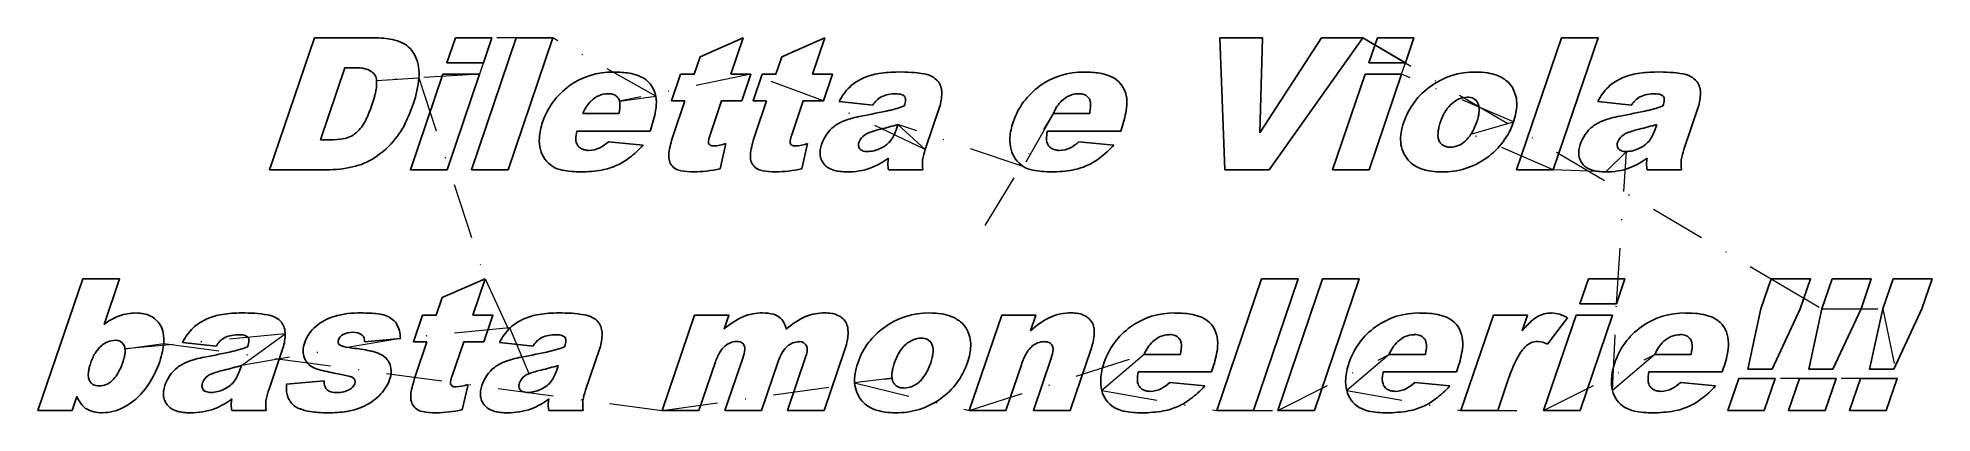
# Model space of a CAD drawing. Header units: millimetres. Extents: x -108 to 108, y -21 to 21.
import ezdxf

# ---------------------------------------------------------------- set-up
doc = ezdxf.new("R2010")
doc.units = ezdxf.units.MM
doc.linetypes.add('DASHDOT2', pattern=[12.7, 6.35, -3.175, 0, -3.175])
doc.layers.get('0').update_dxf_attribs({"lineweight": 25, "true_color": 0xffffff})
for name, color, linetype, lineweight, true_color in [('CAM ... GCodeMM', 7, 'Continuous', 20, 0xffffff), ('CAM ... GCodeMM ... normal', 8, 'Continuous', 20, 0x808080), ('CAM ... GCodeMM ... rapid', 150, 'DASHDOT2', 20, 0x0088ff), ('CAM ... GCodeMM ... source', 7, 'Continuous', 20, 0xffffff)]:
    doc.layers.add(name, color=color, linetype=linetype, lineweight=lineweight, true_color=true_color)

# ---------------------------------------------------------------- blocks, each defined once
blk = doc.blocks.new('CAMTOOLPATH$$GCodeMM$$Profile 1')
at = {"layer": 'CAM ... GCodeMM ... normal'}
for p, q in [((-81.44, 6.33, -4), (-76.34, 21.33, -4)), ((-76.34, 21.33, -4), (-69.45, 21.33, -4)), ((-61.26, 18.5, -4), (-60.29, 21.33, -4)), ((-60.29, 21.33, -4), (-56.13, 21.33, -4)), ((-58.47, 6.33, -4), (-53.37, 21.33, -4)), ((-56.13, 21.33, -4), (-57.09, 18.5, -4)), ((-56.13, 21.33, 1), (-56.13, 21.33, -4)), ((-56.13, 21.33, -4), (-56.13, 21.33, 1)), ((-49.2, 21.33, -4), (-54.29, 6.33, -4)), ((-53.37, 21.33, -4), (-49.2, 21.33, -4)), ((-49.2, 21.33, 1), (-49.2, 21.33, -4)), ((-49.2, 21.33, -4), (-49.2, 21.33, 1)), ((-32.44, 19.19, -4), (-27.54, 21.33, -4)), ((-27.54, 21.33, -4), (-28.94, 17.2, -4)), ((-23.14, 19.19, -4), (-18.24, 21.33, -4)), ((-18.24, 21.33, -4), (-19.65, 17.2, -4)), ((27.31, 6.33, -4), (26.74, 21.33, -4)), ((26.74, 21.33, -4), (31.59, 21.33, -4)), ((31.59, 21.33, -4), (31.3, 10.53, -4)), ((31.3, 10.53, -4), (38.3, 21.33, -4)), ((43, 21.33, -4), (32.34, 6.33, -4)), ((38.3, 21.33, -4), (43, 21.33, -4)), ((43, 21.33, 1), (43, 21.33, -4)), ((43, 21.33, -4), (43, 21.33, 1)), ((43.7, 18.5, -4), (44.66, 21.33, -4)), ((44.66, 21.33, -4), (48.82, 21.33, -4)), ((48.82, 21.33, -4), (47.86, 18.5, -4)), ((60.51, 6.33, -4), (65.61, 21.33, -4)), ((69.78, 21.33, -4), (64.68, 6.33, -4)), ((65.61, 21.33, -4), (69.78, 21.33, -4)), ((-72.86, 17.93, -4), (-75.64, 9.74, -4)), ((-71.7, 17.93, -4), (-72.86, 17.93, -4)), ((-57.09, 18.5, -4), (-61.26, 18.5, -4)), ((-33.12, 17.2, -4), (-32.44, 19.19, -4)), ((-23.82, 17.2, -4), (-23.14, 19.19, -4)), ((47.86, 18.5, -4), (43.7, 18.5, -4)), ((47.86, 18.5, 1), (47.86, 18.5, -4)), ((47.86, 18.5, -4), (47.86, 18.5, 1)), ((-69.26, 16.49, 1), (-69.26, 16.49, -4)), ((-69.26, 16.49, -4), (-69.26, 16.49, 1)), ((-65.39, 6.33, -4), (-61.7, 17.2, -4)), ((-64.45, 16.79, 1), (-64.45, 16.79, -4)), ((-64.45, 16.79, -4), (-64.45, 16.79, 1)), ((-61.7, 17.2, -4), (-57.53, 17.2, -4)), ((-57.53, 17.2, -4), (-61.23, 6.33, -4)), ((-57.53, 17.2, 1), (-57.53, 17.2, -4)), ((-57.53, 17.2, -4), (-57.53, 17.2, 1)), ((-35.69, 14.15, -4), (-34.65, 17.2, -4)), ((-34.65, 17.2, -4), (-33.12, 17.2, -4)), ((-28.94, 17.2, -4), (-26.65, 17.2, -4)), ((-26.65, 17.2, -4), (-27.69, 14.15, -4)), ((-26.65, 17.2, 1), (-26.65, 17.2, -4)), ((-26.65, 17.2, -4), (-26.65, 17.2, 1)), ((-26.39, 14.15, -4), (-25.35, 17.2, -4)), ((-25.35, 17.2, -4), (-23.82, 17.2, -4)), ((-19.65, 17.2, -4), (-17.35, 17.2, -4)), ((-17.35, 17.2, -4), (-18.39, 14.15, -4)), ((39.56, 6.33, -4), (43.26, 17.2, -4)), ((43.26, 17.2, -4), (47.42, 17.2, -4)), ((47.42, 17.2, -4), (43.73, 6.33, -4)), ((47.42, 17.2, 1), (47.42, 17.2, -4)), ((47.42, 17.2, -4), (47.42, 17.2, 1)), ((-41.6, 14.13, 1), (-41.6, 14.13, -4)), ((-41.6, 14.13, -4), (-41.6, 14.13, 1)), ((-37.48, 14.69, 1), (-37.48, 14.69, -4)), ((-37.48, 14.69, -4), (-37.48, 14.69, 1)), ((-34.15, 14.15, -4), (-35.69, 14.15, -4)), ((-35.45, 10.32, -4), (-34.15, 14.15, -4)), ((-29.98, 14.15, -4), (-31.29, 10.3, -4)), ((-27.69, 14.15, -4), (-29.98, 14.15, -4)), ((-24.86, 14.15, -4), (-26.39, 14.15, -4)), ((-26.15, 10.32, -4), (-24.86, 14.15, -4)), ((-20.68, 14.15, -4), (-21.99, 10.3, -4)), ((-18.39, 14.15, -4), (-20.68, 14.15, -4)), ((-18.39, 14.15, 1), (-18.39, 14.15, -4)), ((-18.39, 14.15, -4), (-18.39, 14.15, 1)), ((-12.77, 13.68, -4), (-16.61, 14.1, -4)), ((-5.17, 13.44, -4), (-6.8, 8.64, -4)), ((73.59, 13.68, -4), (69.75, 14.1, -4)), ((81.19, 13.44, -4), (79.56, 8.64, -4)), ((-45.78, 12.72, -4), (-41.68, 12.72, -4)), ((-37.96, 11.2, -4), (-38.12, 10.73, -4)), ((-10.13, 10.82, -4), (-9.91, 11.49, -4)), ((-9.91, 11.49, 1), (-9.91, 11.49, -4)), ((-9.91, 11.49, -4), (-9.91, 11.49, 1)), ((7.79, 12.72, 1), (7.79, 12.72, -4)), ((7.79, 12.72, -4), (11.89, 12.72, -4)), ((7.79, 12.72, -4), (7.79, 12.72, 1)), ((15.61, 11.2, -4), (15.45, 10.73, -4)), ((60.17, 11.79, 1), (60.17, 11.79, -4)), ((60.17, 11.79, -4), (60.17, 11.79, 1)), ((76.23, 10.82, -4), (76.46, 11.49, -4)), ((-75.64, 9.74, -4), (-74.51, 9.74, -4)), ((-38.12, 10.73, -4), (-46.47, 10.73, -4)), ((-42.87, 9.52, -4), (-38.9, 9.14, -4)), ((-29.49, 9.3, -4), (-30.16, 6.42, -4)), ((-20.19, 9.3, -4), (-20.86, 6.42, -4)), ((-6.8, 8.64, 1), (-6.8, 8.64, -4)), ((-6.8, 8.64, -4), (-6.8, 8.64, 1)), ((15.45, 10.73, -4), (7.1, 10.73, -4)), ((10.7, 9.52, -4), (14.67, 9.14, -4)), ((55.32, 10.37, 1), (55.32, 10.37, -4)), ((55.32, 10.37, -4), (55.32, 10.37, 1)), ((4.36, 6.69, 1), (4.36, 6.69, -4)), ((4.36, 6.69, -4), (4.36, 6.69, 1)), ((73.01, 8.4, 1), (73.01, 8.4, -4)), ((73.01, 8.4, -4), (73.01, 8.4, 1)), ((-74.55, 6.33, -4), (-81.44, 6.33, -4)), ((-61.23, 6.33, -4), (-65.39, 6.33, -4)), ((-54.29, 6.33, -4), (-58.47, 6.33, -4)), ((-7.06, 6.33, -4), (-10.97, 6.33, -4)), ((32.34, 6.33, -4), (27.31, 6.33, -4)), ((43.73, 6.33, -4), (39.56, 6.33, -4)), ((64.68, 6.33, -4), (60.51, 6.33, -4)), ((64.68, 6.33, 1), (64.68, 6.33, -4)), ((64.68, 6.33, -4), (64.68, 6.33, 1)), ((70.66, 6.08, 1), (70.66, 6.08, -4)), ((70.66, 6.08, -4), (70.66, 6.08, 1)), ((79.3, 6.33, -4), (75.39, 6.33, -4)), ((-107.81, -21.08, -4), (-102.71, -6.08, -4)), ((-102.71, -6.08, -4), (-98.51, -6.08, -4)), ((-98.51, -6.08, -4), (-100.27, -11.28, -4)), ((-61.8, -8.22, -4), (-56.9, -6.08, -4)), ((-56.9, -6.08, -4), (-58.31, -10.22, -4)), ((-56.9, -6.08, 1), (-56.9, -6.08, -4)), ((-56.9, -6.08, -4), (-56.9, -6.08, 1)), ((26.39, -21.08, -4), (31.49, -6.08, -4)), ((35.66, -6.08, -4), (30.57, -21.08, -4)), ((31.49, -6.08, -4), (35.66, -6.08, -4)), ((33.32, -21.08, -4), (38.42, -6.08, -4)), ((42.6, -6.08, -4), (37.5, -21.08, -4)), ((38.42, -6.08, -4), (42.6, -6.08, -4)), ((67.72, -8.92, -4), (68.68, -6.08, -4)), ((68.68, -6.08, -4), (72.85, -6.08, -4)), ((72.85, -6.08, -4), (71.88, -8.92, -4)), ((88.33, -9.5, -4), (89.5, -6.08, -4)), ((89.5, -6.08, 1), (89.5, -6.08, -4)), ((89.5, -6.08, -4), (93.95, -6.08, -4)), ((89.5, -6.08, -4), (89.5, -6.08, 1)), ((93.95, -6.08, -4), (92.78, -9.5, -4)), ((95.27, -9.5, -4), (96.43, -6.08, -4)), ((96.43, -6.08, -4), (100.88, -6.08, -4)), ((100.88, -6.08, -4), (99.72, -9.5, -4)), ((102.2, -9.5, -4), (103.36, -6.08, -4)), ((103.36, -6.08, -4), (107.81, -6.08, -4)), ((107.81, -6.08, -4), (106.65, -9.5, -4)), ((-62.48, -10.22, -4), (-61.8, -8.22, -4)), ((-65.05, -13.27, -4), (-64.02, -10.22, -4)), ((-64.02, -10.22, -4), (-62.48, -10.22, -4)), ((-58.31, -10.22, -4), (-56.02, -10.22, -4)), ((-56.02, -10.22, -4), (-57.05, -13.27, -4)), ((-36.74, -21.08, -4), (-33.05, -10.22, -4)), ((-33.05, -10.22, -4), (-29.16, -10.22, -4)), ((-29.16, -10.22, -4), (-29.7, -11.8, -4)), ((-1.8, -21.08, -4), (1.9, -10.22, -4)), ((1.9, -10.22, -4), (5.77, -10.22, -4)), ((5.77, -10.22, -4), (5.17, -11.99, -4)), ((54.18, -21.08, -4), (57.87, -10.22, -4)), ((57.87, -10.22, -4), (61.77, -10.22, -4)), ((61.77, -10.22, -4), (61.16, -12, -4)), ((63.59, -21.08, -4), (67.28, -10.22, -4)), ((66.31, -10.54, -4), (64.02, -13.51, -4)), ((67.28, -10.22, -4), (71.44, -10.22, -4)), ((71.88, -8.92, -4), (67.72, -8.92, -4)), ((71.44, -10.22, -4), (67.75, -21.08, -4)), ((71.88, -8.92, 1), (71.88, -8.92, -4)), ((71.88, -8.92, -4), (71.88, -8.92, 1)), ((86.84, -16.37, -4), (88.33, -9.5, -4)), ((92.78, -9.5, -4), (89.59, -16.37, -4)), ((93.77, -16.37, -4), (95.27, -9.5, -4)), ((95.27, -9.5, 1), (95.27, -9.5, -4)), ((95.27, -9.5, -4), (95.27, -9.5, 1)), ((99.72, -9.5, -4), (96.52, -16.37, -4)), ((100.7, -16.37, -4), (102.2, -9.5, -4)), ((102.2, -9.5, 1), (102.2, -9.5, -4)), ((102.2, -9.5, -4), (102.2, -9.5, 1)), ((106.65, -9.5, -4), (103.46, -16.37, -4)), ((-79.67, -12.36, 1), (-79.67, -12.36, -4)), ((-79.67, -12.36, -4), (-79.67, -12.36, 1)), ((-66.55, -12.88, -4), (-70.63, -13.27, -4)), ((-66.55, -12.88, 1), (-66.55, -12.88, -4)), ((-66.55, -12.88, -4), (-66.55, -12.88, 1)), ((-54.07, -11.68, 1), (-54.07, -11.68, -4)), ((-54.07, -11.68, -4), (-54.07, -11.68, 1)), ((-97.89, -14.05, 1), (-97.89, -14.05, -4)), ((-97.89, -14.05, -4), (-97.89, -14.05, 1)), ((-93.49, -13.44, 1), (-93.49, -13.44, -4)), ((-93.49, -13.44, -4), (-93.49, -13.44, 1)), ((-87.52, -13.74, -4), (-91.35, -13.32, -4)), ((-79.91, -13.97, -4), (-81.54, -18.77, -4)), ((-63.52, -13.27, -4), (-65.05, -13.27, -4)), ((-64.82, -17.09, -4), (-63.52, -13.27, -4)), ((-59.34, -13.27, -4), (-60.65, -17.12, -4)), ((-57.05, -13.27, -4), (-59.34, -13.27, -4)), ((-51.44, -13.74, -4), (-55.27, -13.32, -4)), ((-43.83, -13.97, -4), (-45.46, -18.77, -4)), ((-22.48, -21.08, -4), (-20.38, -14.89, -4)), ((-15.99, -14.26, -4), (-18.3, -21.08, -4)), ((12.04, -14.18, -4), (9.69, -21.08, -4)), ((18.12, -14.69, 1), (18.12, -14.69, -4)), ((18.12, -14.69, -4), (22.23, -14.69, -4)), ((18.12, -14.69, -4), (18.12, -14.69, 1)), ((46.01, -14.69, 1), (46.01, -14.69, -4)), ((46.01, -14.69, -4), (50.11, -14.69, -4)), ((46.01, -14.69, -4), (46.01, -14.69, 1)), ((76.26, -14.69, 1), (76.26, -14.69, -4)), ((76.26, -14.69, -4), (80.37, -14.69, -4)), ((76.26, -14.69, -4), (76.26, -14.69, 1)), ((-84.87, -16.59, -4), (-84.65, -15.93, -4)), ((-84.65, -15.93, 1), (-84.65, -15.93, -4)), ((-84.65, -15.93, -4), (-84.65, -15.93, 1)), ((-51.89, -16.88, 1), (-51.89, -16.88, -4)), ((-51.89, -16.88, -4), (-51.89, -16.88, 1)), ((-48.79, -16.59, -4), (-48.57, -15.93, -4)), ((-30.68, -15.54, -4), (-32.57, -21.08, -4)), ((-29.61, -21.08, -4), (-27.58, -15.1, -4)), ((-23.53, -15.48, -4), (-25.44, -21.08, -4)), ((4.14, -15.87, -4), (2.37, -21.08, -4)), ((5.51, -21.08, -4), (7.54, -15.11, -4)), ((25.79, -16.68, -4), (17.44, -16.68, -4)), ((25.95, -16.21, -4), (25.79, -16.68, -4)), ((53.67, -16.68, -4), (45.32, -16.68, -4)), ((53.83, -16.21, -4), (53.67, -16.68, -4)), ((83.92, -16.68, -4), (75.57, -16.68, -4)), ((84.08, -16.21, -4), (83.92, -16.68, -4)), ((89.59, -16.37, -4), (86.84, -16.37, -4)), ((96.52, -16.37, -4), (93.77, -16.37, -4)), ((103.46, -16.37, -4), (100.7, -16.37, -4)), ((-79.5, -18.07, -4), (-75.23, -17.68, -4)), ((-58.85, -18.12, -4), (-59.52, -20.99, -4)), ((-14.84, -17.93, 1), (-14.84, -17.93, -4)), ((-14.84, -17.93, -4), (-14.84, -17.93, 1)), ((-10.58, -17.4, 1), (-10.58, -17.4, -4)), ((-10.58, -17.4, -4), (-10.58, -17.4, 1)), ((13.3, -18.79, 1), (13.3, -18.79, -4)), ((13.3, -18.79, -4), (13.3, -18.79, 1)), ((21.04, -17.89, -4), (25.01, -18.27, -4)), ((41.19, -18.79, 1), (41.19, -18.79, -4)), ((41.19, -18.79, -4), (41.19, -18.79, 1)), ((48.92, -17.89, -4), (52.9, -18.27, -4)), ((59.6, -17.44, -4), (58.36, -21.08, -4)), ((71.44, -18.79, 1), (71.44, -18.79, -4)), ((71.44, -18.79, -4), (71.44, -18.79, 1)), ((79.17, -17.89, -4), (83.15, -18.27, -4)), ((84.55, -21.08, -4), (85.8, -17.41, -4)), ((85.8, -17.41, -4), (89.95, -17.41, -4)), ((89.95, -17.41, -4), (88.71, -21.08, -4)), ((89.95, -17.41, 1), (89.95, -17.41, -4)), ((89.95, -17.41, -4), (89.95, -17.41, 1)), ((91.48, -21.08, -4), (92.73, -17.41, -4)), ((92.73, -17.41, -4), (96.89, -17.41, -4)), ((96.89, -17.41, -4), (95.64, -21.08, -4)), ((96.89, -17.41, 1), (96.89, -17.41, -4)), ((96.89, -17.41, -4), (96.89, -17.41, 1)), ((98.42, -21.08, -4), (99.66, -17.41, -4)), ((99.66, -17.41, -4), (103.82, -17.41, -4)), ((103.82, -17.41, -4), (102.57, -21.08, -4)), ((103.82, -17.41, 1), (103.82, -17.41, -4)), ((103.82, -17.41, -4), (103.82, -17.41, 1)), ((-103.91, -21.08, -4), (-107.81, -21.08, -4)), ((-103.37, -19.48, -4), (-103.91, -21.08, -4)), ((-81.81, -21.08, -4), (-85.72, -21.08, -4)), ((-45.73, -21.08, -4), (-49.64, -21.08, -4)), ((-36.74, -21.08, 1), (-36.74, -21.08, -4)), ((-32.57, -21.08, -4), (-36.74, -21.08, -4)), ((-36.74, -21.08, -4), (-36.74, -21.08, 1)), ((-25.44, -21.08, -4), (-29.61, -21.08, -4)), ((-18.3, -21.08, -4), (-22.48, -21.08, -4)), ((-1.8, -21.08, 1), (-1.8, -21.08, -4)), ((2.37, -21.08, -4), (-1.8, -21.08, -4)), ((-1.8, -21.08, -4), (-1.8, -21.08, 1)), ((9.69, -21.08, -4), (5.51, -21.08, -4)), ((26.39, -21.08, 1), (26.39, -21.08, -4)), ((30.57, -21.08, -4), (26.39, -21.08, -4)), ((26.39, -21.08, -4), (26.39, -21.08, 1)), ((33.32, -21.08, 1), (33.32, -21.08, -4)), ((37.5, -21.08, -4), (33.32, -21.08, -4)), ((33.32, -21.08, -4), (33.32, -21.08, 1)), ((54.18, -21.08, 1), (54.18, -21.08, -4)), ((58.36, -21.08, -4), (54.18, -21.08, -4)), ((54.18, -21.08, -4), (54.18, -21.08, 1)), ((63.59, -21.08, 1), (63.59, -21.08, -4)), ((67.75, -21.08, -4), (63.59, -21.08, -4)), ((63.59, -21.08, -4), (63.59, -21.08, 1)), ((88.71, -21.08, -4), (84.55, -21.08, -4)), ((95.64, -21.08, -4), (91.48, -21.08, -4)), ((102.57, -21.08, -4), (98.42, -21.08, -4))]:
    blk.add_line(p, q, dxfattribs=at)
for centre, radius, start, end in [((-69.45, 9.96, -4), 11.37, 79.8998, 90), ((-68.14, 17.32, -4), 3.89, 62.5937, 79.8998), ((-67.8, 17.84, -4), 3.28, 24.3601, 63.6929), ((-71.7, 11.69, -4), 6.24, 83.1703, 90), ((-71.35, 14.65, -4), 3.26, 73.7164, 83.1703), ((-71.03, 15.73, -4), 2.13, 54.2491, 73.7164), ((-70.5, 16.46, -4), 1.23, 28.5408, 54.2491), ((-69.34, 17.26, -4), 4.92, 354.4207, 23.0616), ((-42.45, 9.09, -4), 8.35, 88.9069, 125.7988), ((-42.29, 3.76, -4), 13.68, 85.8278, 90), ((-41.91, 8.97, -4), 8.46, 80.52, 85.8278), ((-41.54, 11.19, -4), 6.21, 70.9538, 80.52), ((-11.14, 10.57, -4), 6.77, 98.0532, 113.4262), ((-9.9, 3.67, -4), 13.78, 89.8101, 99.1168), ((-9.52, 1.46, -4), 15.99, 80.6319, 91.1977), ((11.12, 9.09, -4), 8.35, 88.9069, 125.7988), ((11.28, 3.76, -4), 13.68, 85.8278, 90), ((11.66, 8.97, -4), 8.46, 80.52, 85.8278), ((12.03, 11.19, -4), 6.21, 70.9538, 80.52), ((55.7, 9, -4), 8.44, 89.1998, 125.9983), ((55.82, 7.89, -4), 9.55, 81.5097, 90), ((56.45, 12.13, -4), 5.27, 70.0696, 81.5097), ((75.23, 10.57, -4), 6.77, 98.0532, 113.4262), ((76.46, 3.67, -4), 13.78, 89.8101, 99.1168), ((76.84, 1.46, -4), 15.99, 80.6319, 91.1977), ((-77, 16.74, -4), 7.79, 344.9975, 350.189), ((-70.61, 16.41, -4), 1.35, 3.5616, 28.5408), ((-73.91, 16.2, -4), 4.66, 350.189, 3.5616), ((-76.04, 17.74, -4), 11.63, 340.6324, 355.3128), ((-42.51, 9.14, -4), 8.27, 125.6285, 161.6925), ((-40.55, 14.06, -4), 3.17, 57.5571, 70.9538), ((-40.41, 14.22, -4), 2.96, 9.1221, 58.1381), ((-10.54, 10.9, -4), 6.86, 135.1207, 152.2071), ((-11.46, 11.48, -4), 5.8, 114.0306, 132.7491), ((-7.29, 14.66, -4), 2.6, 40.7473, 81.781), ((-7.02, 15.13, -4), 2.1, 357.899, 35.847), ((11.06, 9.14, -4), 8.27, 125.6285, 161.6925), ((13.02, 14.06, -4), 3.17, 57.5571, 70.9538), ((13.16, 14.22, -4), 2.96, 9.1221, 58.1381), ((55.48, 9.08, -4), 8.25, 125.0695, 161.2393), ((56.94, 13.47, -4), 3.84, 50.5647, 70.0696), ((57.48, 14.13, -4), 2.99, 28.423, 50.5647), ((57.1, 13.93, -4), 3.41, 12.9082, 28.3391), ((75.82, 10.9, -4), 6.86, 135.1207, 152.2071), ((74.9, 11.48, -4), 5.8, 114.0306, 132.7491), ((79.07, 14.66, -4), 2.6, 40.7473, 81.781), ((79.34, 15.13, -4), 2.1, 357.899, 35.847), ((-85.36, 19.09, -4), 16.48, 334.6649, 341.23), ((-83.75, 18.55, -4), 14.78, 341.2291, 344.9975), ((-84.12, 20.36, -4), 20.12, 334.0503, 341.2274), ((-41.8, 11.12, -4), 4.3, 134.4169, 158.0586), ((-42.9, 12.27, -4), 2.7, 91.163, 134.889), ((-42.95, 12.53, -4), 2.45, 80.9535, 90), ((-42.8, 13.48, -4), 1.49, 69.3383, 80.9535), ((-42.69, 13.76, -4), 1.19, 52.187, 69.3383), ((-42.6, 13.88, -4), 1.03, 33.8175, 52.187), ((-42.54, 13.92, -4), 0.965, 12.6248, 33.8175), ((-47.3, 14.06, -4), 5.78, 346.6082, 351.6543), ((-43.69, 13.66, -4), 2.14, 358.4265, 12.6248), ((-44.76, 13.69, -4), 3.21, 351.6543, 358.4265), ((-49, 14.95, -4), 11.66, 341.2281, 352.1704), ((-41.55, 13.93, -4), 4.14, 352.1704, 10.5866), ((-27.11, 85.17, -4), 73.89, 280.1427, 282.7243), ((-10.29, 12.14, -4), 2.92, 121.1716, 148.2598), ((-10.31, 11.42, -4), 3.54, 87.5561, 114.9439), ((-15.5, 31.5, -4), 19, 284.2273, 289.4034), ((-10.16, 12.42, -4), 2.55, 73.1102, 90), ((-9.56, 14.37, -4), 0.509, 34.7409, 73.1102), ((-11.76, 14.46, -4), 2.71, 341.2327, 357.4481), ((-9.58, 14.36, -4), 0.527, 357.4481, 34.7409), ((-9.55, 14.92, -4), 4.62, 341.3549, 1.6503), ((11.77, 11.12, -4), 4.3, 134.4169, 158.0586), ((10.67, 12.27, -4), 2.7, 91.163, 134.889), ((10.62, 12.53, -4), 2.45, 80.9535, 90), ((10.77, 13.48, -4), 1.49, 69.3383, 80.9535), ((10.88, 13.76, -4), 1.19, 52.187, 69.3383), ((10.97, 13.88, -4), 1.03, 33.8175, 52.187), ((11.03, 13.92, -4), 0.965, 12.6248, 33.8175), ((6.27, 14.06, -4), 5.78, 346.6082, 351.6543), ((9.88, 13.66, -4), 2.14, 358.4265, 12.6248), ((8.81, 13.69, -4), 3.21, 351.6543, 358.4265), ((4.56, 14.95, -4), 11.66, 341.2281, 352.1704), ((12.02, 13.93, -4), 4.14, 352.1704, 10.5866), ((58.04, 9.64, -4), 6.55, 148.2827, 161.23), ((55.32, 11.32, -4), 3.34, 130.1226, 148.2827), ((54.97, 11.9, -4), 2.67, 91.3492, 132.4783), ((55, 13.34, -4), 1.24, 26.1108, 94.3701), ((54.99, 13.32, -4), 1.25, 6.7088, 26.7716), ((53.58, 13.16, -4), 2.67, 353.0173, 6.7088), ((56.38, 13.76, -4), 4.16, 358.9312, 12.9082), ((55.47, 13.78, -4), 5.06, 349.145, 358.9312), ((59.25, 85.17, -4), 73.89, 280.1427, 282.7243), ((76.07, 12.14, -4), 2.92, 121.1716, 148.2598), ((76.06, 11.42, -4), 3.54, 87.5561, 114.9439), ((70.86, 31.5, -4), 19, 284.2273, 289.4034), ((76.21, 12.42, -4), 2.55, 73.1102, 90), ((76.8, 14.37, -4), 0.509, 34.7409, 73.1102), ((74.61, 14.46, -4), 2.71, 341.2327, 357.4481), ((76.79, 14.36, -4), 0.527, 357.4481, 34.7409), ((76.81, 14.92, -4), 4.62, 341.3549, 1.6503), ((-73.88, 13.28, -4), 3.58, 295.7488, 324.1266), ((-74.67, 14.03, -4), 4.66, 322.2963, 334.6649), ((-73.7, 15.29, -4), 8.54, 323.0219, 334.0503), ((-43.36, 9.36, -4), 7.39, 161.2311, 175.4963), ((-14.48, 7.85, -4), 4.34, 128.5205, 161.7567), ((-14.64, 8.07, -4), 4.07, 111.0489, 128.6553), ((-12.01, 1.23, -4), 11.39, 100.5566, 111.0489), ((-8.8, -1.66, -4), 12.98, 103.7164, 109.9494), ((-17.69, 35.98, -4), 25.7, 283.0706, 287.6381), ((-13.77, 11.96, -4), 3.81, 320.8519, 342.5691), ((10.2, 9.36, -4), 7.39, 161.2311, 175.4963), ((54.54, 9.4, -4), 7.26, 161.2292, 171.3574), ((55.66, 10.15, -4), 4.11, 166.1613, 172.7527), ((58.78, 9.38, -4), 7.33, 161.2272, 166.1613), ((49.08, 14.13, -4), 7.29, 328.9246, 341.23), ((49.37, 14.03, -4), 6.99, 341.2329, 346.2874), ((52.32, 13.31, -4), 3.94, 346.2874, 353.0173), ((52.34, 14.43, -4), 8.26, 305.272, 341.3859), ((52.84, 14.28, -4), 7.74, 341.2318, 349.145), ((71.88, 7.85, -4), 4.34, 128.5205, 161.7567), ((71.72, 8.07, -4), 4.07, 111.0489, 128.6553), ((74.35, 1.23, -4), 11.39, 100.5566, 111.0489), ((77.56, -1.66, -4), 12.98, 103.7164, 109.9494), ((68.67, 35.98, -4), 25.7, 283.0706, 287.6381), ((72.6, 11.96, -4), 3.81, 320.8519, 342.5691), ((-74.51, 19.5, -4), 9.76, 270, 278.4239), ((-73.5, 12.67, -4), 2.86, 278.4239, 294.0142), ((-75, 16.19, -4), 10.12, 305.2809, 323.3515), ((-46.9, 9.64, -4), 3.84, 175.4963, 195.3235), ((-47.61, 9.32, -4), 3.07, 192.9707, 238.6111), ((-42.55, 9.84, -4), 4.02, 167.1736, 181.3242), ((-45.44, 9.77, -4), 1.13, 181.3242, 208.1537), ((-45.29, 9.83, -4), 1.29, 207.2563, 225.3859), ((-45.36, 9.75, -4), 1.18, 225.3859, 244.2962), ((-45.27, 9.94, -4), 1.39, 244.2962, 258.7266), ((-45.15, 11.52, -4), 3, 270.9727, 296.1855), ((-45.94, 12.8, -4), 4.49, 298.0039, 313.0913), ((-48.04, 17.51, -4), 12.39, 307.4167, 317.5464), ((-21.03, 5.42, -4), 15.24, 161.2273, 168.3748), ((-30.97, 9.5, -4), 0.511, 168.9548, 194.1417), ((-26.22, 8.58, -4), 5.35, 161.2293, 168.9548), ((-31.06, 9.48, -4), 0.422, 194.0114, 219.4874), ((-31.05, 9.48, -4), 0.424, 219.4874, 244.8774), ((-30.98, 9.64, -4), 0.6, 244.8774, 259.6748), ((-30.87, 10.26, -4), 1.23, 259.6748, 270), ((-31.21, 14.53, -4), 5.51, 273.5746, 288.2191), ((-11.73, 5.42, -4), 15.24, 161.2273, 168.3748), ((-16.93, 8.58, -4), 5.35, 161.2293, 168.9548), ((-21.67, 9.5, -4), 0.511, 168.9548, 194.1417), ((-21.76, 9.48, -4), 0.422, 194.0114, 219.4874), ((-21.76, 9.48, -4), 0.424, 219.4874, 244.8774), ((-21.68, 9.64, -4), 0.6, 244.8774, 259.6748), ((-21.57, 10.26, -4), 1.23, 259.6748, 270), ((-21.91, 14.53, -4), 5.51, 273.5746, 288.2191), ((-15.25, 8.07, -4), 3.54, 161.2284, 171.6998), ((-13.57, 9.17, -4), 0.825, 155.7195, 214.223), ((-12.82, 8.95, -4), 1.6, 123.7943, 159.3534), ((-13.76, 9.08, -4), 0.613, 217.1879, 250.9124), ((-12.57, 8.71, -4), 1.94, 109.9494, 126.1049), ((-13.39, 11.67, -4), 3.27, 270.6923, 296.2593), ((-13.3, 11.78, -4), 3.34, 294.0193, 318.2012), ((-0.9, 6.47, -4), 6.28, 159.8038, 171.1506), ((6.67, 9.64, -4), 3.84, 175.4963, 195.3235), ((5.96, 9.32, -4), 3.07, 192.9707, 238.6111), ((11.02, 9.84, -4), 4.02, 167.1736, 181.3242), ((8.13, 9.77, -4), 1.13, 181.3242, 208.1537), ((8.28, 9.83, -4), 1.29, 207.2563, 225.3859), ((8.21, 9.75, -4), 1.18, 225.3859, 244.2962), ((8.3, 9.94, -4), 1.39, 244.2962, 258.7266), ((8.42, 11.52, -4), 3, 270.9727, 296.1855), ((7.63, 12.8, -4), 4.49, 298.0039, 313.0913), ((5.53, 17.51, -4), 12.39, 307.4167, 317.5464), ((51.73, 9.82, -4), 4.42, 171.3574, 184.3544), ((50.94, 9.76, -4), 3.63, 184.3544, 202.4937), ((54.32, 10.32, -4), 2.76, 172.7527, 186.4257), ((52.81, 10.16, -4), 1.25, 186.4257, 206.8278), ((52.89, 10.2, -4), 1.33, 206.8278, 223.722), ((52.74, 10.05, -4), 1.12, 223.722, 242.2035), ((52.8, 10.16, -4), 1.24, 242.2035, 257.6508), ((52.94, 10.84, -4), 1.94, 257.6508, 270), ((52.89, 11.51, -4), 2.62, 271.2017, 312.4547), ((52.61, 12, -4), 3.16, 310.2037, 328.9246), ((71.11, 8.07, -4), 3.54, 161.2284, 171.6998), ((72.79, 9.17, -4), 0.825, 155.7195, 214.223), ((73.54, 8.95, -4), 1.6, 123.7943, 159.3534), ((72.6, 9.08, -4), 0.613, 217.1879, 250.9124), ((73.79, 8.71, -4), 1.94, 109.9494, 126.1049), ((72.97, 11.67, -4), 3.27, 270.6923, 296.2593), ((73.06, 11.78, -4), 3.34, 294.0193, 318.2012), ((85.46, 6.47, -4), 6.28, 159.8038, 171.1506), ((-74.82, 18.7, -4), 12.38, 271.2296, 284.8273), ((-73.57, 13.95, -4), 7.47, 284.8961, 306.2233), ((-47.49, 9.61, -4), 3.38, 239.4429, 259.1956), ((-45.1, 10.81, -4), 2.28, 258.7266, 270), ((-44.75, 12.95, -4), 6.75, 279.9391, 294.3431), ((-45.04, 13.58, -4), 7.45, 294.3431, 307.4167), ((-33.3, 7.95, -4), 2.7, 168.3748, 185.4073), ((-34.45, 7.76, -4), 1.54, 182.4771, 236.0238), ((-34.36, 7.93, -4), 1.73, 236.4614, 259.5289), ((-24.01, 7.95, -4), 2.7, 168.3748, 185.4073), ((-25.16, 7.76, -4), 1.54, 182.4771, 236.0238), ((-25.06, 7.93, -4), 1.73, 236.4614, 259.5289), ((-16.48, 8.24, -4), 2.3, 171.6998, 184.6977), ((-16.79, 8.22, -4), 1.99, 184.6977, 201.4309), ((-16.74, 8.24, -4), 2.04, 201.4309, 217.9355), ((-16.98, 8.05, -4), 1.74, 217.9355, 238.7409), ((-16.37, 9.05, -4), 2.9, 238.7409, 254.8052), ((-15.63, 14.1, -4), 8.02, 269.4913, 289.2968), ((-13.35, 10.27, -4), 1.88, 250.9124, 270), ((-16.07, 14.41, -4), 8.46, 291.4305, 307.0766), ((-6.52, 6.72, -4), 4.55, 168.0553, 176.8466), ((-8.04, 7.07, -4), 3.03, 181.8543, 194.0989), ((-2.69, 7.07, -4), 4.44, 175.2469, 189.6348), ((6.07, 9.61, -4), 3.38, 239.4429, 259.1956), ((8.47, 10.81, -4), 2.28, 258.7266, 270), ((8.82, 12.95, -4), 6.75, 279.9391, 294.3431), ((8.53, 13.58, -4), 7.45, 294.3431, 307.4167), ((50.86, 9.73, -4), 3.54, 202.4937, 220.8663), ((50.56, 9.5, -4), 3.16, 221.2015, 238.4888), ((51.16, 10.48, -4), 4.31, 238.4888, 253.2748), ((52.13, 14.61, -4), 8.53, 268.8769, 305.7086), ((69.89, 8.24, -4), 2.3, 171.6998, 184.6977), ((69.57, 8.22, -4), 1.99, 184.6977, 201.4309), ((69.63, 8.24, -4), 2.04, 201.4309, 217.9355), ((69.39, 8.05, -4), 1.74, 217.9355, 238.7409), ((69.99, 9.05, -4), 2.9, 238.7409, 254.8052), ((70.73, 14.1, -4), 8.02, 269.4913, 289.2968), ((73.01, 10.27, -4), 1.88, 250.9124, 270), ((70.29, 14.41, -4), 8.46, 291.4305, 307.0766), ((79.84, 6.72, -4), 4.55, 168.0553, 176.8466), ((78.33, 7.07, -4), 3.03, 181.8543, 194.0989), ((83.67, 7.07, -4), 4.44, 175.2469, 189.6348), ((-46.02, 17.31, -4), 11.23, 259.1956, 270), ((-46.02, 20.22, -4), 14.14, 270, 279.9391), ((-33.16, 14.41, -4), 8.33, 259.5289, 270), ((-33.35, 21.27, -4), 15.19, 270.7166, 282.1259), ((-23.86, 14.41, -4), 8.33, 259.5289, 270), ((-24.05, 21.27, -4), 15.19, 270.7166, 282.1259), ((-16.06, 10.21, -4), 4.11, 254.8052, 263.4754), ((-15.7, 13.33, -4), 7.24, 263.4754, 270), ((7.55, 17.31, -4), 11.23, 259.1956, 270), ((7.55, 20.22, -4), 14.14, 270, 279.9391), ((51.52, 11.67, -4), 5.56, 253.2748, 262.6471), ((51.97, 15.11, -4), 9.03, 262.6471, 270), ((70.3, 10.21, -4), 4.11, 254.8052, 263.4754), ((70.66, 13.33, -4), 7.24, 263.4754, 270), ((-96.28, -16.35, -4), 6.46, 110.3506, 128.2337), ((-96.66, -15.41, -4), 5.44, 89.9238, 109.9801), ((-96.66, -14.71, -4), 4.74, 78.8697, 90), ((-96.32, -13.01, -4), 3, 64.8643, 78.8697), ((-96.15, -12.64, -4), 2.59, 46.9473, 64.8643), ((-96.29, -12.79, -4), 2.8, 29.7051, 46.9473), ((-86.21, -15.94, -4), 5.8, 114.0306, 132.7491), ((-85.88, -16.85, -4), 6.77, 98.0532, 113.4262), ((-84.65, -23.75, -4), 13.78, 89.8101, 99.1168), ((-84.27, -25.96, -4), 15.99, 80.6319, 91.1977), ((-82.03, -12.75, -4), 2.6, 40.7473, 81.781), ((-72.4, -15.9, -4), 5.79, 106.7516, 130.779), ((-71.26, -20.4, -4), 10.43, 88.6005, 105.6473), ((-71.01, -28.05, -4), 18.08, 83.8839, 90), ((-69.47, -13.69, -4), 3.64, 70.2204, 83.8839), ((-68.96, -12.52, -4), 2.37, 34.2679, 72.1817), ((-50.13, -15.94, -4), 5.8, 114.0306, 132.7491), ((-49.8, -16.85, -4), 6.77, 98.0532, 113.4262), ((-48.56, -23.75, -4), 13.78, 89.8101, 99.1168), ((-48.18, -25.96, -4), 15.99, 80.6319, 91.1977), ((-45.95, -12.75, -4), 2.6, 40.7473, 81.781), ((-23.9, -18.37, -4), 8.76, 114.471, 131.4928), ((-25.39, -15.61, -4), 5.64, 89.2761, 112.246), ((-25.32, -15.29, -4), 5.32, 76.3995, 90), ((-24.48, -11.82, -4), 1.75, 52.5788, 76.3995), ((-24.77, -12.1, -4), 2.15, 7.952, 50.9258), ((-16.15, -19.51, -4), 10.08, 114.7127, 130.1127), ((-18.33, -15.53, -4), 5.56, 89.0645, 111.4252), ((-18.24, -15, -4), 5.03, 81.2104, 90), ((-17.91, -12.9, -4), 2.91, 69.6406, 81.2104), ((-17.67, -12.26, -4), 2.22, 51.3233, 69.6406), ((-17.43, -11.96, -4), 1.84, 31.1573, 51.3233), ((-6.46, -18.41, -4), 8.44, 89.1998, 125.9983), ((-6.34, -19.52, -4), 9.55, 81.5097, 90), ((-5.71, -15.29, -4), 5.27, 70.0696, 81.5097), ((-5.23, -13.95, -4), 3.84, 50.5647, 70.0696), ((11.52, -18.89, -4), 9.37, 115.6599, 132.6068), ((9.71, -15.64, -4), 5.67, 89.2353, 113.3876), ((9.79, -14.95, -4), 4.98, 81.2025, 90), ((10.11, -12.88, -4), 2.89, 69.6431, 81.2025), ((10.34, -12.25, -4), 2.21, 51.4267, 69.6431), ((10.58, -11.96, -4), 1.83, 31.3993, 51.4267), ((21.46, -18.32, -4), 8.35, 88.9069, 125.7988), ((21.62, -23.66, -4), 13.68, 85.8278, 90), ((22, -18.44, -4), 8.46, 80.52, 85.8278), ((22.37, -16.23, -4), 6.21, 70.9538, 80.52), ((23.36, -13.36, -4), 3.17, 57.5571, 70.9538), ((23.5, -13.19, -4), 2.96, 9.1221, 58.1381), ((49.35, -18.32, -4), 8.35, 88.9069, 125.7988), ((49.51, -23.66, -4), 13.68, 85.8278, 90), ((49.89, -18.44, -4), 8.46, 80.52, 85.8278), ((50.26, -16.23, -4), 6.21, 70.9538, 80.52), ((51.25, -13.36, -4), 3.17, 57.5571, 70.9538), ((51.39, -13.19, -4), 2.96, 9.1221, 58.1381), ((64.78, -13.7, -4), 3.81, 120.2263, 133.0689), ((64.47, -13.15, -4), 3.17, 89.5903, 120.3496), ((64.44, -13.33, -4), 3.36, 56.0306, 89.0358), ((79.6, -18.32, -4), 8.35, 88.9069, 125.7988), ((79.76, -23.66, -4), 13.68, 85.8278, 90), ((80.14, -18.44, -4), 8.46, 80.52, 85.8278), ((80.51, -16.23, -4), 6.21, 70.9538, 80.52), ((81.5, -13.36, -4), 3.17, 57.5571, 70.9538), ((81.64, -13.19, -4), 2.96, 9.1221, 58.1381), ((-96.18, -12.73, -4), 2.68, 10.2, 29.7051), ((-98.1, -13.07, -4), 4.63, 355.3919, 10.2), ((-85.28, -16.52, -4), 6.86, 135.1207, 152.2071), ((-85.03, -15.27, -4), 2.92, 121.1716, 148.2598), ((-85.05, -15.99, -4), 3.54, 87.5561, 114.9439), ((-84.9, -15, -4), 2.55, 73.1102, 90), ((-84.31, -13.05, -4), 0.509, 34.7409, 73.1102), ((-84.32, -13.06, -4), 0.527, 357.4481, 34.7409), ((-81.77, -12.28, -4), 2.1, 357.899, 35.847), ((-84.29, -12.49, -4), 4.62, 341.3549, 1.6503), ((-73.43, -14.73, -4), 4.24, 130.6075, 161.1857), ((-72.51, -13.44, -4), 1.17, 118.7583, 159.1981), ((-72.07, -14.29, -4), 2.12, 87.052, 118.2868), ((-71.86, -13.77, -4), 1.6, 52.4741, 93.6655), ((-71.54, -13.14, -4), 0.919, 352.055, 44.1476), ((-69.89, -12.87, -4), 3.34, 359.9063, 30.2349), ((-49.2, -16.52, -4), 6.86, 135.1207, 152.2071), ((-48.95, -15.27, -4), 2.92, 121.1716, 148.2598), ((-48.97, -15.99, -4), 3.54, 87.5561, 114.9439), ((-48.82, -15, -4), 2.55, 73.1102, 90), ((-48.23, -13.05, -4), 0.509, 34.7409, 73.1102), ((-48.24, -13.06, -4), 0.527, 357.4481, 34.7409), ((-45.69, -12.28, -4), 2.1, 357.899, 35.847), ((-48.21, -12.49, -4), 4.62, 341.3549, 1.6503), ((-17.39, -11.93, -4), 1.79, 9.1736, 31.1573), ((-21.15, -12.05, -4), 5.58, 346.6719, 353.9997), ((-19.3, -12.24, -4), 3.72, 353.9997, 9.1736), ((-6.68, -18.33, -4), 8.25, 125.0695, 161.2393), ((-7.19, -15.51, -4), 2.67, 91.3492, 132.4783), ((-7.16, -14.07, -4), 1.24, 26.1108, 94.3701), ((-4.68, -13.29, -4), 2.99, 28.423, 50.5647), ((-5.06, -13.48, -4), 3.41, 12.9082, 28.3391), ((-5.78, -13.65, -4), 4.16, 358.9312, 12.9082), ((10.62, -11.93, -4), 1.79, 9.6563, 31.3993), ((7.12, -12.06, -4), 5.32, 346.8314, 354.3587), ((8.84, -12.23, -4), 3.59, 354.3587, 9.6563), ((21.39, -18.27, -4), 8.27, 125.6285, 161.6925), ((21.01, -15.14, -4), 2.7, 91.163, 134.889), ((20.96, -14.88, -4), 2.45, 80.9535, 90), ((21.11, -13.94, -4), 1.49, 69.3383, 80.9535), ((21.21, -13.65, -4), 1.19, 52.187, 69.3383), ((21.31, -13.54, -4), 1.03, 33.8175, 52.187), ((22.35, -13.49, -4), 4.14, 352.1704, 10.5866), ((49.28, -18.27, -4), 8.27, 125.6285, 161.6925), ((48.9, -15.14, -4), 2.7, 91.163, 134.889), ((48.84, -14.88, -4), 2.45, 80.9535, 90), ((48.99, -13.94, -4), 1.49, 69.3383, 80.9535), ((49.1, -13.65, -4), 1.19, 52.187, 69.3383), ((49.19, -13.54, -4), 1.03, 33.8175, 52.187), ((50.24, -13.49, -4), 4.14, 352.1704, 10.5866), ((70.09, -19.38, -4), 11.59, 133.0689, 140.4227), ((79.53, -18.27, -4), 8.27, 125.6285, 161.6925), ((79.15, -15.14, -4), 2.7, 91.163, 134.889), ((79.09, -14.88, -4), 2.45, 80.9535, 90), ((79.25, -13.94, -4), 1.49, 69.3383, 80.9535), ((79.35, -13.65, -4), 1.19, 52.187, 69.3383), ((79.44, -13.54, -4), 1.03, 33.8175, 52.187), ((80.49, -13.49, -4), 4.14, 352.1704, 10.5866), ((-96.31, -17.48, -4), 5.78, 148.1468, 161.2348), ((-98.66, -16.01, -4), 3, 129.9564, 148.1468), ((-98.95, -15.53, -4), 2.45, 90.9454, 131.9848), ((-98.93, -14.1, -4), 1.02, 23.9614, 93.6515), ((-104.62, -13.38, -4), 6.84, 341.2332, 345.8895), ((-98.97, -14.15, -4), 1.08, 5.368, 25.7398), ((-101.69, -14.11, -4), 3.82, 345.8895, 352.1219), ((-100.42, -14.29, -4), 2.54, 352.1219, 5.368), ((-104.58, -11.88, -4), 11.23, 341.2323, 347.3471), ((-99.96, -12.92, -4), 6.49, 347.3471, 355.3919), ((-86.75, -26.19, -4), 11.39, 100.5566, 111.0489), ((-101.85, 57.75, -4), 73.89, 280.1427, 282.7243), ((-90.25, 4.09, -4), 19, 284.2273, 289.4034), ((-86.5, -12.96, -4), 2.71, 341.2327, 357.4481), ((-75.18, -14.26, -4), 2.43, 158.362, 200.5951), ((-73.19, -13.23, -4), 0.459, 154.8616, 242.6182), ((-72.77, -12.6, -4), 1.21, 238.9768, 257.4706), ((-70.03, -0.27, -4), 13.84, 257.4706, 262.9135), ((-73.92, -32.51, -4), 18.64, 77.1505, 83.2886), ((-70.72, -18.49, -4), 4.26, 64.2915, 77.1505), ((-69.69, -16.58, -4), 2.1, 20.4903, 66.9536), ((-50.67, -26.19, -4), 11.39, 100.5566, 111.0489), ((-65.77, 57.75, -4), 73.89, 280.1427, 282.7243), ((-54.17, 4.09, -4), 19, 284.2273, 289.4034), ((-50.42, -12.96, -4), 2.71, 341.2327, 357.4481), ((-24.98, -17.48, -4), 6.02, 149.065, 161.235), ((-28.03, -15.65, -4), 2.47, 129.996, 149.065), ((-28.21, -15.31, -4), 2.1, 91.145, 132.1846), ((-28.2, -14.12, -4), 0.91, 46.2773, 93.5075), ((-31.33, -13.62, -4), 4.04, 338.5423, 352.8183), ((-28.22, -14.07, -4), 0.889, 356.5671, 43.0532), ((-18.17, -17.3, -4), 5.67, 148.935, 161.2317), ((-20.92, -15.64, -4), 2.45, 130.2047, 148.935), ((-21.12, -15.31, -4), 2.07, 90.6299, 131.9991), ((-21.08, -14.07, -4), 0.84, 19.157, 93.7523), ((-23.23, -13.92, -4), 3.01, 341.23, 355.4829), ((-20.96, -14.1, -4), 0.734, 355.4829, 24.5883), ((-25.56, -11, -4), 10.11, 341.23, 346.6719), ((-4.12, -17.78, -4), 6.55, 148.2827, 161.23), ((-6.84, -16.09, -4), 3.34, 130.1226, 148.2827), ((-12.8, -13.38, -4), 6.99, 341.2329, 346.2874), ((-7.17, -14.09, -4), 1.25, 6.7088, 26.7716), ((-9.84, -14.1, -4), 3.94, 346.2874, 353.0173), ((-8.58, -14.26, -4), 2.67, 353.0173, 6.7088), ((-9.32, -13.13, -4), 7.74, 341.2318, 349.145), ((-6.69, -13.63, -4), 5.06, 349.145, 358.9312), ((11.82, -18.47, -4), 8.11, 150.3757, 161.2341), ((6.94, -15.7, -4), 2.49, 130.7325, 150.3757), ((6.77, -15.38, -4), 2.15, 91.0014, 132.8764), ((6.73, -15.12, -4), 1.88, 80.7672, 90), ((6.86, -14.32, -4), 1.08, 68.5457, 80.7672), ((6.95, -14.09, -4), 0.826, 49.4289, 68.5457), ((7.03, -14.01, -4), 0.717, 28.8886, 49.4289), ((3.61, -13.77, -4), 4.15, 341.23, 355.5203), ((6.97, -14.04, -4), 0.779, 355.5203, 28.8886), ((2.95, -11.09, -4), 9.6, 341.2281, 346.8314), ((22.11, -16.29, -4), 4.3, 134.4169, 158.0586), ((21.36, -13.5, -4), 0.965, 12.6248, 33.8175), ((16.61, -13.35, -4), 5.78, 346.6082, 351.6543), ((20.22, -13.75, -4), 2.14, 358.4265, 12.6248), ((19.15, -13.72, -4), 3.21, 351.6543, 358.4265), ((14.9, -12.46, -4), 11.66, 341.2281, 352.1704), ((50, -16.29, -4), 4.3, 134.4169, 158.0586), ((49.25, -13.5, -4), 0.965, 12.6248, 33.8175), ((44.49, -13.35, -4), 5.78, 346.6082, 351.6543), ((48.11, -13.75, -4), 2.14, 358.4265, 12.6248), ((47.04, -13.72, -4), 3.21, 351.6543, 358.4265), ((42.79, -12.46, -4), 11.66, 341.2281, 352.1704), ((68.62, -19.52, -4), 9.17, 146.685, 154.4073), ((64.05, -16.52, -4), 3.7, 134.5085, 146.685), ((62.99, -15.29, -4), 2.09, 91.0837, 137.4389), ((62.79, -15.75, -4), 2.55, 61.3621, 86.3966), ((80.25, -16.29, -4), 4.3, 134.4169, 158.0586), ((79.5, -13.5, -4), 0.965, 12.6248, 33.8175), ((74.74, -13.35, -4), 5.78, 346.6082, 351.6543), ((78.36, -13.75, -4), 2.14, 358.4265, 12.6248), ((77.29, -13.72, -4), 3.21, 351.6543, 358.4265), ((73.04, -12.46, -4), 11.66, 341.2281, 352.1704), ((-99.34, -17.02, -4), 2.73, 171.8233, 185.2112), ((-97.89, -17.22, -4), 4.19, 165.7423, 171.8233), ((-94.59, -18.06, -4), 7.6, 161.2285, 165.7423), ((-101.18, -15.55, -4), 2.79, 310.8143, 329.7529), ((-105.3, -13.14, -4), 7.56, 329.7529, 341.2258), ((-104.05, -12.16, -4), 10.64, 322.5165, 341.716), ((-89.22, -19.57, -4), 4.34, 128.5205, 161.7567), ((-89.38, -19.35, -4), 4.07, 111.0489, 128.6553), ((-87.56, -18.47, -4), 1.6, 123.7943, 159.3534), ((-87.31, -18.7, -4), 1.94, 109.9494, 126.1049), ((-83.55, -29.08, -4), 12.98, 103.7164, 109.9494), ((-92.43, 8.56, -4), 25.7, 283.0706, 287.6381), ((-88.51, -15.45, -4), 3.81, 320.8519, 342.5691), ((-75.63, -14.4, -4), 1.96, 201.2871, 246.7706), ((-74.47, -11.8, -4), 4.81, 246.3343, 255.8423), ((-67.73, 14.94, -4), 32.39, 255.8423, 259.5029), ((-77.24, -36.22, -4), 19.65, 75.3782, 79.4075), ((-72.55, -18.24, -4), 1.07, 58.0745, 75.3782), ((-70.16, -16.64, -4), 2.56, 339.0675, 18.0567), ((-50.39, -21.99, -4), 15.24, 161.2273, 168.3748), ((-55.59, -18.84, -4), 5.35, 161.2293, 168.9548), ((-53.14, -19.57, -4), 4.34, 128.5205, 161.7567), ((-53.3, -19.35, -4), 4.07, 111.0489, 128.6553), ((-51.48, -18.47, -4), 1.6, 123.7943, 159.3534), ((-51.23, -18.7, -4), 1.94, 109.9494, 126.1049), ((-47.47, -29.08, -4), 12.98, 103.7164, 109.9494), ((-56.35, 8.56, -4), 25.7, 283.0706, 287.6381), ((-52.43, -15.45, -4), 3.81, 320.8519, 342.5691), ((-10.43, -17.59, -4), 4.42, 171.3574, 184.3544), ((-7.62, -18.02, -4), 7.26, 161.2292, 171.3574), ((-7.84, -17.09, -4), 2.76, 172.7527, 186.4257), ((-6.5, -17.26, -4), 4.11, 166.1613, 172.7527), ((-3.38, -18.03, -4), 7.33, 161.2272, 166.1613), ((-9.55, -15.41, -4), 3.16, 310.2037, 328.9246), ((-13.08, -13.29, -4), 7.29, 328.9246, 341.23), ((-9.82, -12.98, -4), 8.26, 305.272, 341.3859), ((20.54, -18.05, -4), 7.39, 161.2311, 175.4963), ((21.36, -17.58, -4), 4.02, 167.1736, 181.3242), ((48.43, -18.05, -4), 7.39, 161.2311, 175.4963), ((49.24, -17.58, -4), 4.02, 167.1736, 181.3242), ((80.42, -24.52, -4), 21.99, 158.2559, 161.2308), ((72.2, -21.24, -4), 13.14, 154.4073, 158.2559), ((78.68, -18.05, -4), 7.39, 161.2311, 175.4963), ((79.49, -17.58, -4), 4.02, 167.1736, 181.3242), ((-100.97, -17.17, -4), 1.09, 185.2112, 206.4543), ((-100.88, -17.12, -4), 1.19, 206.4543, 223.5737), ((-101.02, -17.25, -4), 1, 223.5737, 242.255), ((-100.96, -17.14, -4), 1.12, 242.255, 257.7071), ((-100.82, -16.51, -4), 1.77, 257.7071, 270), ((-100.9, -16.05, -4), 2.23, 272.0871, 313.7614), ((-101.43, -14.29, -4), 7.26, 298.7145, 323.2815), ((-91.22, -19.17, -4), 2.3, 171.6998, 184.6977), ((-91.53, -19.19, -4), 1.99, 184.6977, 201.4309), ((-89.99, -19.35, -4), 3.54, 161.2284, 171.6998), ((-88.31, -18.24, -4), 0.825, 155.7195, 214.223), ((-88.51, -18.33, -4), 0.613, 217.1879, 250.9124), ((-88.09, -17.14, -4), 1.88, 250.9124, 270), ((-88.13, -15.74, -4), 3.27, 270.6923, 296.2593), ((-88.04, -15.63, -4), 3.34, 294.0193, 318.2012), ((-75.65, -20.94, -4), 6.28, 159.8038, 171.1506), ((-75.45, -18.52, -4), 4.08, 173.6656, 183.9567), ((-76.83, -18.61, -4), 2.69, 183.9567, 196.6363), ((-77.17, -18.71, -4), 2.33, 196.6363, 212.8607), ((-73.05, -17.66, -4), 2.19, 180.4227, 198.7642), ((-74.29, -18.08, -4), 0.87, 198.7642, 228.0264), ((-74.21, -18, -4), 0.988, 228.0264, 254.1876), ((-73.75, -16.37, -4), 2.67, 254.1876, 270), ((-73.67, -16.38, -4), 2.66, 268.168, 300.0865), ((-72.92, -17.59, -4), 1.25, 297.91, 339.4355), ((-72.24, -17.8, -4), 0.538, 335.7027, 61.6017), ((-73.27, -15.01, -4), 6.14, 289.3419, 314.5183), ((-72.38, -15.86, -4), 4.91, 314.1291, 339.805), ((-62.67, -19.47, -4), 2.7, 168.3748, 185.4073), ((-60.34, -17.91, -4), 0.511, 168.9548, 194.1417), ((-60.42, -17.93, -4), 0.422, 194.0114, 219.4874), ((-60.42, -17.93, -4), 0.424, 219.4874, 244.8774), ((-60.35, -17.77, -4), 0.6, 244.8774, 259.6748), ((-60.23, -17.15, -4), 1.23, 259.6748, 270), ((-60.58, -12.88, -4), 5.51, 273.5746, 288.2191), ((-55.14, -19.17, -4), 2.3, 171.6998, 184.6977), ((-55.45, -19.19, -4), 1.99, 184.6977, 201.4309), ((-53.91, -19.35, -4), 3.54, 161.2284, 171.6998), ((-52.23, -18.24, -4), 0.825, 155.7195, 214.223), ((-52.43, -18.33, -4), 0.613, 217.1879, 250.9124), ((-52.01, -17.14, -4), 1.88, 250.9124, 270), ((-52.05, -15.74, -4), 3.27, 270.6923, 296.2593), ((-51.96, -15.63, -4), 3.34, 294.0193, 318.2012), ((-39.57, -20.94, -4), 6.28, 159.8038, 171.1506), ((-11.22, -17.65, -4), 3.63, 184.3544, 202.4937), ((-11.3, -17.68, -4), 3.54, 202.4937, 220.8663), ((-9.35, -17.26, -4), 1.25, 186.4257, 206.8278), ((-9.27, -17.22, -4), 1.33, 206.8278, 223.722), ((-9.42, -17.37, -4), 1.12, 223.722, 242.2035), ((-9.37, -17.26, -4), 1.24, 242.2035, 257.6508), ((-9.22, -16.57, -4), 1.94, 257.6508, 270), ((-9.27, -15.9, -4), 2.62, 271.2017, 312.4547), ((17.01, -17.77, -4), 3.84, 175.4963, 195.3235), ((16.29, -18.1, -4), 3.07, 192.9707, 238.6111), ((18.47, -17.64, -4), 1.13, 181.3242, 208.1537), ((18.62, -17.59, -4), 1.29, 207.2563, 225.3859), ((18.54, -17.66, -4), 1.18, 225.3859, 244.2962), ((18.63, -17.47, -4), 1.39, 244.2962, 258.7266), ((18.81, -16.61, -4), 2.28, 258.7266, 270), ((18.76, -15.89, -4), 3, 270.9727, 296.1855), ((17.97, -14.61, -4), 4.49, 298.0039, 313.0913), ((15.87, -9.91, -4), 12.39, 307.4167, 317.5464), ((44.89, -17.77, -4), 3.84, 175.4963, 195.3235), ((44.18, -18.1, -4), 3.07, 192.9707, 238.6111), ((46.36, -17.64, -4), 1.13, 181.3242, 208.1537), ((46.5, -17.59, -4), 1.29, 207.2563, 225.3859), ((46.43, -17.66, -4), 1.18, 225.3859, 244.2962), ((46.52, -17.47, -4), 1.39, 244.2962, 258.7266), ((46.69, -16.61, -4), 2.28, 258.7266, 270), ((46.64, -15.89, -4), 3, 270.9727, 296.1855), ((45.86, -14.61, -4), 4.49, 298.0039, 313.0913), ((43.76, -9.91, -4), 12.39, 307.4167, 317.5464), ((75.14, -17.77, -4), 3.84, 175.4963, 195.3235), ((74.43, -18.1, -4), 3.07, 192.9707, 238.6111), ((76.61, -17.64, -4), 1.13, 181.3242, 208.1537), ((76.75, -17.59, -4), 1.29, 207.2563, 225.3859), ((76.68, -17.66, -4), 1.18, 225.3859, 244.2962), ((76.77, -17.47, -4), 1.39, 244.2962, 258.7266), ((76.94, -16.61, -4), 2.28, 258.7266, 270), ((76.89, -15.89, -4), 3, 270.9727, 296.1855), ((76.11, -14.61, -4), 4.49, 298.0039, 313.0913), ((74.01, -9.91, -4), 12.39, 307.4167, 317.5464), ((-98.62, -17.3, -4), 5.23, 204.6161, 216.5631), ((-101.32, -19.31, -4), 1.86, 216.5631, 236.6812), ((-100.61, -17.92, -4), 3.41, 239.4694, 271.9145), ((-100.56, -15.88, -4), 5.45, 270.6787, 298.7115), ((-91.48, -19.17, -4), 2.04, 201.4309, 217.9355), ((-91.72, -19.36, -4), 1.74, 217.9355, 238.7409), ((-91.12, -18.37, -4), 2.9, 238.7409, 254.8052), ((-90.8, -17.2, -4), 4.11, 254.8052, 263.4754), ((-90.44, -14.09, -4), 7.24, 263.4754, 270), ((-90.37, -13.31, -4), 8.02, 269.4913, 289.2968), ((-90.81, -13, -4), 8.46, 291.4305, 307.0766), ((-81.27, -20.69, -4), 4.55, 168.0553, 176.8466), ((-82.78, -20.35, -4), 3.03, 181.8543, 194.0989), ((-77.43, -20.34, -4), 4.44, 175.2469, 189.6348), ((-77.14, -18.69, -4), 2.37, 212.8607, 228.943), ((-77.3, -18.88, -4), 2.12, 228.943, 249.3843), ((-75.83, -14.96, -4), 6.3, 249.3843, 261.1922), ((-75.28, -11.39, -4), 9.92, 261.1922, 266.2521), ((-74.74, -3.25, -4), 18.08, 266.2521, 270), ((-74.74, -7.31, -4), 14.02, 270, 278.5304), ((-73.71, -14.22, -4), 7.03, 278.5304, 290.584), ((-63.82, -19.65, -4), 1.54, 182.4771, 236.0238), ((-63.72, -19.49, -4), 1.73, 236.4614, 259.5289), ((-62.52, -13, -4), 8.33, 259.5289, 270), ((-62.71, -6.14, -4), 15.19, 270.7166, 282.1259), ((-55.4, -19.17, -4), 2.04, 201.4309, 217.9355), ((-55.64, -19.36, -4), 1.74, 217.9355, 238.7409), ((-55.04, -18.37, -4), 2.9, 238.7409, 254.8052), ((-54.72, -17.2, -4), 4.11, 254.8052, 263.4754), ((-54.36, -14.09, -4), 7.24, 263.4754, 270), ((-54.29, -13.31, -4), 8.02, 269.4913, 289.2968), ((-54.73, -13, -4), 8.46, 291.4305, 307.0766), ((-45.19, -20.69, -4), 4.55, 168.0553, 176.8466), ((-46.7, -20.35, -4), 3.03, 181.8543, 194.0989), ((-41.35, -20.34, -4), 4.44, 175.2469, 189.6348), ((-11.6, -17.92, -4), 3.16, 221.2015, 238.4888), ((-11, -16.94, -4), 4.31, 238.4888, 253.2748), ((-10.64, -15.74, -4), 5.56, 253.2748, 262.6471), ((-10.19, -12.3, -4), 9.03, 262.6471, 270), ((-10.03, -12.8, -4), 8.53, 268.8769, 305.7086), ((16.41, -17.81, -4), 3.38, 239.4429, 259.1956), ((17.88, -10.1, -4), 11.23, 259.1956, 270), ((17.88, -7.19, -4), 14.14, 270, 279.9391), ((19.16, -14.47, -4), 6.75, 279.9391, 294.3431), ((18.87, -13.83, -4), 7.45, 294.3431, 307.4167), ((44.3, -17.81, -4), 3.38, 239.4429, 259.1956), ((45.77, -10.1, -4), 11.23, 259.1956, 270), ((45.77, -7.19, -4), 14.14, 270, 279.9391), ((47.05, -14.47, -4), 6.75, 279.9391, 294.3431), ((46.76, -13.83, -4), 7.45, 294.3431, 307.4167), ((74.55, -17.81, -4), 3.38, 239.4429, 259.1956), ((76.02, -10.1, -4), 11.23, 259.1956, 270), ((76.02, -7.19, -4), 14.14, 270, 279.9391), ((77.3, -14.47, -4), 6.75, 279.9391, 294.3431), ((77.01, -13.83, -4), 7.45, 294.3431, 307.4167)]:
    blk.add_arc(centre, radius, start, end, dxfattribs=at)
at = {"layer": 'CAM ... GCodeMM ... rapid'}
for p, q in [((-56.13, 21.33, 1), (-57.53, 17.2, 1)), ((-49.2, 21.33, 1), (-56.13, 21.33, 1)), ((-56.13, 21.33, 1), (-56.13, 21.33, 1)), ((-56.13, 21.33, 1), (-56.13, 21.33, 1)), ((-37.48, 14.69, 1), (-49.2, 21.33, 1)), ((-49.2, 21.33, 1), (-49.2, 21.33, 1)), ((-49.2, 21.33, 1), (-49.2, 21.33, 1)), ((47.86, 18.5, 1), (43, 21.33, 1)), ((43, 21.33, 1), (43, 21.33, 1)), ((43, 21.33, 1), (43, 21.33, 1)), ((43, 21.33, 1), (89.5, -6.08, 1)), ((47.42, 17.2, 1), (47.86, 18.5, 1)), ((47.86, 18.5, 1), (47.86, 18.5, 1)), ((47.86, 18.5, 1), (47.86, 18.5, 1)), ((-57.53, 17.2, 1), (-69.26, 16.49, 1)), ((-69.26, 16.49, 1), (-64.45, 16.79, 1)), ((-69.26, 16.49, 1), (-69.26, 16.49, 1)), ((-69.26, 16.49, 1), (-69.26, 16.49, 1)), ((-64.45, 16.79, 1), (-64.45, 16.79, 1)), ((-64.45, 16.79, 1), (-64.45, 16.79, 1)), ((-64.45, 16.79, 1), (-56.9, -6.08, 1)), ((-57.53, 17.2, 1), (-57.53, 17.2, 1)), ((-57.53, 17.2, 1), (-57.53, 17.2, 1)), ((-26.65, 17.2, 1), (-41.6, 14.13, 1)), ((-18.39, 14.15, 1), (-26.65, 17.2, 1)), ((-26.65, 17.2, 1), (-26.65, 17.2, 1)), ((-26.65, 17.2, 1), (-26.65, 17.2, 1)), ((60.17, 11.79, 1), (47.42, 17.2, 1)), ((47.42, 17.2, 1), (47.42, 17.2, 1)), ((47.42, 17.2, 1), (47.42, 17.2, 1)), ((-41.6, 14.13, 1), (-37.48, 14.69, 1)), ((-41.6, 14.13, 1), (-41.6, 14.13, 1)), ((-41.6, 14.13, 1), (-41.6, 14.13, 1)), ((-37.48, 14.69, 1), (-37.48, 14.69, 1)), ((-37.48, 14.69, 1), (-37.48, 14.69, 1)), ((-6.8, 8.64, 1), (-18.39, 14.15, 1)), ((-18.39, 14.15, 1), (-18.39, 14.15, 1)), ((-18.39, 14.15, 1), (-18.39, 14.15, 1)), ((4.36, 6.69, 1), (-9.91, 11.49, 1)), ((-9.91, 11.49, 1), (-9.91, 11.49, 1)), ((-9.91, 11.49, 1), (-9.91, 11.49, 1)), ((-9.91, 11.49, 1), (-6.8, 8.64, 1)), ((0, 0, 50), (7.79, 12.72, 50)), ((7.79, 12.72, 1), (4.36, 6.69, 1)), ((7.79, 12.72, 50), (7.79, 12.72, 1)), ((7.79, 12.72, 1), (7.79, 12.72, 1)), ((55.32, 10.37, 1), (60.17, 11.79, 1)), ((60.17, 11.79, 1), (60.17, 11.79, 1)), ((60.17, 11.79, 1), (60.17, 11.79, 1)), ((-6.8, 8.64, 1), (-6.8, 8.64, 1)), ((-6.8, 8.64, 1), (-6.8, 8.64, 1)), ((64.68, 6.33, 1), (55.32, 10.37, 1)), ((55.32, 10.37, 1), (55.32, 10.37, 1)), ((55.32, 10.37, 1), (55.32, 10.37, 1)), ((4.36, 6.69, 1), (4.36, 6.69, 1)), ((4.36, 6.69, 1), (4.36, 6.69, 1)), ((73.01, 8.4, 1), (70.66, 6.08, 1)), ((71.88, -8.92, 1), (73.01, 8.4, 1)), ((73.01, 8.4, 1), (73.01, 8.4, 1)), ((73.01, 8.4, 1), (73.01, 8.4, 1)), ((70.66, 6.08, 1), (64.68, 6.33, 1)), ((64.68, 6.33, 1), (64.68, 6.33, 1)), ((64.68, 6.33, 1), (64.68, 6.33, 1)), ((70.66, 6.08, 1), (70.66, 6.08, 1)), ((70.66, 6.08, 1), (70.66, 6.08, 1)), ((-56.9, -6.08, 1), (-56.9, -6.08, 1)), ((-56.9, -6.08, 1), (-56.9, -6.08, 1)), ((-56.9, -6.08, 1), (-51.89, -16.88, 1)), ((89.5, -6.08, 1), (89.5, -6.08, 1)), ((89.5, -6.08, 1), (89.5, -6.08, 1)), ((89.5, -6.08, 1), (95.27, -9.5, 1)), ((71.44, -18.79, 1), (71.88, -8.92, 1)), ((71.88, -8.92, 1), (71.88, -8.92, 1)), ((71.88, -8.92, 1), (71.88, -8.92, 1)), ((95.27, -9.5, 1), (95.27, -9.5, 1)), ((95.27, -9.5, 1), (95.27, -9.5, 1)), ((95.27, -9.5, 1), (102.2, -9.5, 1)), ((102.2, -9.5, 1), (102.2, -9.5, 1)), ((102.2, -9.5, 1), (102.2, -9.5, 1)), ((102.2, -9.5, 1), (103.82, -17.41, 1)), ((-79.67, -12.36, 1), (-97.89, -14.05, 1)), ((-84.65, -15.93, 1), (-79.67, -12.36, 1)), ((-66.55, -12.88, 1), (-84.65, -15.93, 1)), ((-79.67, -12.36, 1), (-79.67, -12.36, 1)), ((-79.67, -12.36, 1), (-79.67, -12.36, 1)), ((-54.07, -11.68, 1), (-66.55, -12.88, 1)), ((-66.55, -12.88, 1), (-66.55, -12.88, 1)), ((-66.55, -12.88, 1), (-66.55, -12.88, 1)), ((-51.89, -16.88, 1), (-54.07, -11.68, 1)), ((-54.07, -11.68, 1), (-54.07, -11.68, 1)), ((-54.07, -11.68, 1), (-54.07, -11.68, 1)), ((-97.89, -14.05, 1), (-93.49, -13.44, 1)), ((-97.89, -14.05, 1), (-97.89, -14.05, 1)), ((-97.89, -14.05, 1), (-97.89, -14.05, 1)), ((-93.49, -13.44, 1), (-93.49, -13.44, 1)), ((-93.49, -13.44, 1), (-93.49, -13.44, 1)), ((-93.49, -13.44, 1), (-36.74, -21.08, 1)), ((-1.8, -21.08, 1), (18.12, -14.69, 1)), ((18.12, -14.69, 1), (13.3, -18.79, 1)), ((18.12, -14.69, 1), (18.12, -14.69, 1)), ((18.12, -14.69, 1), (18.12, -14.69, 1)), ((33.32, -21.08, 1), (46.01, -14.69, 1)), ((46.01, -14.69, 1), (41.19, -18.79, 1)), ((46.01, -14.69, 1), (46.01, -14.69, 1)), ((46.01, -14.69, 1), (46.01, -14.69, 1)), ((63.59, -21.08, 1), (76.26, -14.69, 1)), ((76.26, -14.69, 1), (71.44, -18.79, 1)), ((76.26, -14.69, 1), (76.26, -14.69, 1)), ((76.26, -14.69, 1), (76.26, -14.69, 1)), ((-84.65, -15.93, 1), (-84.65, -15.93, 1)), ((-84.65, -15.93, 1), (-84.65, -15.93, 1)), ((-51.89, -16.88, 1), (-51.89, -16.88, 1)), ((-51.89, -16.88, 1), (-51.89, -16.88, 1)), ((-36.74, -21.08, 1), (-10.58, -17.4, 1)), ((-10.58, -17.4, 1), (-14.84, -17.93, 1)), ((-14.84, -17.93, 1), (-14.84, -17.93, 1)), ((-14.84, -17.93, 1), (-14.84, -17.93, 1)), ((-14.84, -17.93, 1), (-1.8, -21.08, 1)), ((-10.58, -17.4, 1), (-10.58, -17.4, 1)), ((-10.58, -17.4, 1), (-10.58, -17.4, 1)), ((13.3, -18.79, 1), (13.3, -18.79, 1)), ((13.3, -18.79, 1), (13.3, -18.79, 1)), ((13.3, -18.79, 1), (26.39, -21.08, 1)), ((41.19, -18.79, 1), (41.19, -18.79, 1)), ((41.19, -18.79, 1), (41.19, -18.79, 1)), ((41.19, -18.79, 1), (54.18, -21.08, 1)), ((71.44, -18.79, 1), (71.44, -18.79, 1)), ((71.44, -18.79, 1), (71.44, -18.79, 1)), ((96.89, -17.41, 1), (89.95, -17.41, 1)), ((89.95, -17.41, 1), (89.95, -17.41, 1)), ((89.95, -17.41, 1), (89.95, -17.41, 1)), ((89.95, -17.41, 1), (89.95, -17.41, 50)), ((103.82, -17.41, 1), (96.89, -17.41, 1)), ((96.89, -17.41, 1), (96.89, -17.41, 1)), ((96.89, -17.41, 1), (96.89, -17.41, 1)), ((103.82, -17.41, 1), (103.82, -17.41, 1)), ((103.82, -17.41, 1), (103.82, -17.41, 1)), ((-36.74, -21.08, 1), (-36.74, -21.08, 1)), ((-36.74, -21.08, 1), (-36.74, -21.08, 1)), ((-1.8, -21.08, 1), (-1.8, -21.08, 1)), ((-1.8, -21.08, 1), (-1.8, -21.08, 1)), ((26.39, -21.08, 1), (26.39, -21.08, 1)), ((26.39, -21.08, 1), (26.39, -21.08, 1)), ((26.39, -21.08, 1), (33.32, -21.08, 1)), ((33.32, -21.08, 1), (33.32, -21.08, 1)), ((33.32, -21.08, 1), (33.32, -21.08, 1)), ((54.18, -21.08, 1), (54.18, -21.08, 1)), ((54.18, -21.08, 1), (54.18, -21.08, 1)), ((54.18, -21.08, 1), (63.59, -21.08, 1)), ((63.59, -21.08, 1), (63.59, -21.08, 1)), ((63.59, -21.08, 1), (63.59, -21.08, 1))]:
    blk.add_line(p, q, dxfattribs=at)
at = {"layer": 'CAM ... GCodeMM ... source'}
for p, q in [((-81.44, 6.33), (-76.34, 21.33)), ((-76.34, 21.33), (-69.45, 21.33)), ((-61.26, 18.5), (-60.29, 21.33)), ((-60.29, 21.33), (-56.13, 21.33)), ((-58.47, 6.33), (-53.37, 21.33)), ((-56.13, 21.33), (-57.09, 18.5)), ((-49.2, 21.33), (-54.29, 6.33)), ((-53.37, 21.33), (-49.2, 21.33)), ((-32.44, 19.19), (-27.54, 21.33)), ((-27.54, 21.33), (-28.94, 17.2)), ((-23.14, 19.19), (-18.24, 21.33)), ((-18.24, 21.33), (-19.65, 17.2)), ((27.31, 6.33), (26.74, 21.33)), ((26.74, 21.33), (31.59, 21.33)), ((31.59, 21.33), (31.3, 10.53)), ((31.3, 10.53), (38.3, 21.33)), ((43, 21.33), (32.34, 6.33)), ((38.3, 21.33), (43, 21.33)), ((43.7, 18.5), (44.66, 21.33)), ((44.66, 21.33), (48.82, 21.33)), ((48.82, 21.33), (47.86, 18.5)), ((60.51, 6.33), (65.61, 21.33)), ((69.78, 21.33), (64.68, 6.33)), ((65.61, 21.33), (69.78, 21.33)), ((-72.86, 17.93), (-75.64, 9.74)), ((-71.7, 17.93), (-72.86, 17.93)), ((-57.09, 18.5), (-61.26, 18.5)), ((-33.12, 17.2), (-32.44, 19.19)), ((-23.82, 17.2), (-23.14, 19.19)), ((47.86, 18.5), (43.7, 18.5)), ((-65.39, 6.33), (-61.7, 17.2)), ((-61.7, 17.2), (-57.53, 17.2)), ((-57.53, 17.2), (-61.23, 6.33)), ((-35.69, 14.15), (-34.65, 17.2)), ((-34.65, 17.2), (-33.12, 17.2)), ((-28.94, 17.2), (-26.65, 17.2)), ((-26.65, 17.2), (-27.69, 14.15)), ((-26.39, 14.15), (-25.35, 17.2)), ((-25.35, 17.2), (-23.82, 17.2)), ((-19.65, 17.2), (-17.35, 17.2)), ((-17.35, 17.2), (-18.39, 14.15)), ((39.56, 6.33), (43.26, 17.2)), ((43.26, 17.2), (47.42, 17.2)), ((47.42, 17.2), (43.73, 6.33)), ((-34.15, 14.15), (-35.69, 14.15)), ((-35.45, 10.32), (-34.15, 14.15)), ((-29.98, 14.15), (-31.29, 10.3)), ((-27.69, 14.15), (-29.98, 14.15)), ((-24.86, 14.15), (-26.39, 14.15)), ((-26.15, 10.32), (-24.86, 14.15)), ((-20.68, 14.15), (-21.99, 10.3)), ((-18.39, 14.15), (-20.68, 14.15)), ((-12.77, 13.68), (-16.61, 14.1)), ((-5.17, 13.44), (-6.8, 8.64)), ((73.59, 13.68), (69.75, 14.1)), ((81.19, 13.44), (79.56, 8.64)), ((-45.78, 12.72), (-41.68, 12.72)), ((-37.96, 11.2), (-38.12, 10.73)), ((-10.13, 10.82), (-9.91, 11.49)), ((7.79, 12.72), (11.89, 12.72)), ((15.61, 11.2), (15.45, 10.73)), ((76.23, 10.82), (76.46, 11.49)), ((-75.64, 9.74), (-74.51, 9.74)), ((-38.12, 10.73), (-46.47, 10.73)), ((-42.87, 9.52), (-38.9, 9.14)), ((-29.49, 9.3), (-30.16, 6.42)), ((-20.19, 9.3), (-20.86, 6.42)), ((15.45, 10.73), (7.1, 10.73)), ((10.7, 9.52), (14.67, 9.14)), ((-74.55, 6.33), (-81.44, 6.33)), ((-61.23, 6.33), (-65.39, 6.33)), ((-54.29, 6.33), (-58.47, 6.33)), ((-7.06, 6.33), (-10.97, 6.33)), ((32.34, 6.33), (27.31, 6.33)), ((43.73, 6.33), (39.56, 6.33)), ((64.68, 6.33), (60.51, 6.33)), ((79.3, 6.33), (75.39, 6.33)), ((-107.81, -21.08), (-102.71, -6.08)), ((-102.71, -6.08), (-98.51, -6.08)), ((-98.51, -6.08), (-100.27, -11.28)), ((-61.8, -8.22), (-56.9, -6.08)), ((-56.9, -6.08), (-58.31, -10.22)), ((26.39, -21.08), (31.49, -6.08)), ((35.66, -6.08), (30.57, -21.08)), ((31.49, -6.08), (35.66, -6.08)), ((33.32, -21.08), (38.42, -6.08)), ((42.6, -6.08), (37.5, -21.08)), ((38.42, -6.08), (42.6, -6.08)), ((67.72, -8.92), (68.68, -6.08)), ((68.68, -6.08), (72.85, -6.08)), ((72.85, -6.08), (71.88, -8.92)), ((88.33, -9.5), (89.5, -6.08)), ((89.5, -6.08), (93.95, -6.08)), ((93.95, -6.08), (92.78, -9.5)), ((95.27, -9.5), (96.43, -6.08)), ((96.43, -6.08), (100.88, -6.08)), ((100.88, -6.08), (99.72, -9.5)), ((102.2, -9.5), (103.36, -6.08)), ((103.36, -6.08), (107.81, -6.08)), ((107.81, -6.08), (106.65, -9.5)), ((-62.48, -10.22), (-61.8, -8.22)), ((-65.05, -13.27), (-64.02, -10.22)), ((-64.02, -10.22), (-62.48, -10.22)), ((-58.31, -10.22), (-56.02, -10.22)), ((-56.02, -10.22), (-57.05, -13.27)), ((-36.74, -21.08), (-33.05, -10.22)), ((-33.05, -10.22), (-29.16, -10.22)), ((-29.16, -10.22), (-29.7, -11.8)), ((-1.8, -21.08), (1.9, -10.22)), ((1.9, -10.22), (5.77, -10.22)), ((5.77, -10.22), (5.17, -11.99)), ((54.18, -21.08), (57.87, -10.22)), ((57.87, -10.22), (61.77, -10.22)), ((61.77, -10.22), (61.16, -12)), ((63.59, -21.08), (67.28, -10.22)), ((66.31, -10.54), (64.02, -13.51)), ((67.28, -10.22), (71.44, -10.22)), ((71.88, -8.92), (67.72, -8.92)), ((71.44, -10.22), (67.75, -21.08)), ((86.84, -16.37), (88.33, -9.5)), ((92.78, -9.5), (89.59, -16.37)), ((93.77, -16.37), (95.27, -9.5)), ((99.72, -9.5), (96.52, -16.37)), ((100.7, -16.37), (102.2, -9.5)), ((106.65, -9.5), (103.46, -16.37)), ((-66.55, -12.88), (-70.63, -13.27)), ((-87.52, -13.74), (-91.35, -13.32)), ((-79.91, -13.97), (-81.54, -18.77)), ((-63.52, -13.27), (-65.05, -13.27)), ((-64.82, -17.09), (-63.52, -13.27)), ((-59.34, -13.27), (-60.65, -17.12)), ((-57.05, -13.27), (-59.34, -13.27)), ((-51.44, -13.74), (-55.27, -13.32)), ((-43.83, -13.97), (-45.46, -18.77)), ((-22.48, -21.08), (-20.38, -14.89)), ((-15.99, -14.26), (-18.3, -21.08)), ((12.04, -14.18), (9.69, -21.08)), ((18.12, -14.69), (22.23, -14.69)), ((46.01, -14.69), (50.11, -14.69)), ((76.26, -14.69), (80.37, -14.69)), ((-84.87, -16.59), (-84.65, -15.93)), ((-48.79, -16.59), (-48.57, -15.93)), ((-30.68, -15.54), (-32.57, -21.08)), ((-29.61, -21.08), (-27.58, -15.1)), ((-23.53, -15.48), (-25.44, -21.08)), ((4.14, -15.87), (2.37, -21.08)), ((5.51, -21.08), (7.54, -15.11)), ((25.79, -16.68), (17.44, -16.68)), ((25.95, -16.21), (25.79, -16.68)), ((53.67, -16.68), (45.32, -16.68)), ((53.83, -16.21), (53.67, -16.68)), ((83.92, -16.68), (75.57, -16.68)), ((84.08, -16.21), (83.92, -16.68)), ((89.59, -16.37), (86.84, -16.37)), ((96.52, -16.37), (93.77, -16.37)), ((103.46, -16.37), (100.7, -16.37)), ((-79.5, -18.07), (-75.23, -17.68)), ((-58.85, -18.12), (-59.52, -20.99)), ((21.04, -17.89), (25.01, -18.27)), ((48.92, -17.89), (52.9, -18.27)), ((59.6, -17.44), (58.36, -21.08)), ((79.17, -17.89), (83.15, -18.27)), ((84.55, -21.08), (85.8, -17.41)), ((85.8, -17.41), (89.95, -17.41)), ((89.95, -17.41), (88.71, -21.08)), ((91.48, -21.08), (92.73, -17.41)), ((92.73, -17.41), (96.89, -17.41)), ((96.89, -17.41), (95.64, -21.08)), ((98.42, -21.08), (99.66, -17.41)), ((99.66, -17.41), (103.82, -17.41)), ((103.82, -17.41), (102.57, -21.08)), ((-103.91, -21.08), (-107.81, -21.08)), ((-103.37, -19.48), (-103.91, -21.08)), ((-81.81, -21.08), (-85.72, -21.08)), ((-45.73, -21.08), (-49.64, -21.08)), ((-32.57, -21.08), (-36.74, -21.08)), ((-25.44, -21.08), (-29.61, -21.08)), ((-18.3, -21.08), (-22.48, -21.08)), ((2.37, -21.08), (-1.8, -21.08)), ((9.69, -21.08), (5.51, -21.08)), ((30.57, -21.08), (26.39, -21.08)), ((37.5, -21.08), (33.32, -21.08)), ((58.36, -21.08), (54.18, -21.08)), ((67.75, -21.08), (63.59, -21.08)), ((88.71, -21.08), (84.55, -21.08)), ((95.64, -21.08), (91.48, -21.08)), ((102.57, -21.08), (98.42, -21.08))]:
    blk.add_line(p, q, dxfattribs=at)
for centre, radius, start, end in [((-69.45, 9.96), 11.37, 79.8998, 90), ((-68.14, 17.32), 3.89, 62.5937, 79.8998), ((-67.8, 17.84), 3.28, 24.3601, 63.6929), ((-71.7, 11.69), 6.24, 83.1703, 90), ((-71.35, 14.65), 3.26, 73.7164, 83.1703), ((-71.03, 15.73), 2.13, 54.2491, 73.7164), ((-70.5, 16.46), 1.23, 28.5408, 54.2491), ((-69.34, 17.26), 4.92, 354.4207, 23.0616), ((-42.45, 9.09), 8.35, 88.9069, 125.7988), ((-42.29, 3.76), 13.68, 85.8278, 90), ((-41.91, 8.97), 8.46, 80.52, 85.8278), ((-41.54, 11.19), 6.21, 70.9538, 80.52), ((-11.14, 10.57), 6.77, 98.0532, 113.4262), ((-9.9, 3.67), 13.78, 89.8101, 99.1168), ((-9.52, 1.46), 15.99, 80.6319, 91.1977), ((11.12, 9.09), 8.35, 88.9069, 125.7988), ((11.28, 3.76), 13.68, 85.8278, 90), ((11.66, 8.97), 8.46, 80.52, 85.8278), ((12.03, 11.19), 6.21, 70.9538, 80.52), ((55.7, 9), 8.44, 89.1998, 125.9983), ((55.82, 7.89), 9.55, 81.5097, 90), ((56.45, 12.13), 5.27, 70.0696, 81.5097), ((75.23, 10.57), 6.77, 98.0532, 113.4262), ((76.46, 3.67), 13.78, 89.8101, 99.1168), ((76.84, 1.46), 15.99, 80.6319, 91.1977), ((-77, 16.74), 7.79, 344.9975, 350.189), ((-70.61, 16.41), 1.35, 3.5616, 28.5408), ((-73.91, 16.2), 4.66, 350.189, 3.5616), ((-76.04, 17.74), 11.63, 340.6324, 355.3128), ((-42.51, 9.14), 8.27, 125.6285, 161.6925), ((-40.55, 14.06), 3.17, 57.5571, 70.9538), ((-40.41, 14.22), 2.96, 9.1221, 58.1381), ((-10.54, 10.9), 6.86, 135.1207, 152.2071), ((-11.46, 11.48), 5.8, 114.0306, 132.7491), ((-7.29, 14.66), 2.6, 40.7473, 81.781), ((-7.02, 15.13), 2.1, 357.899, 35.847), ((11.06, 9.14), 8.27, 125.6285, 161.6925), ((13.02, 14.06), 3.17, 57.5571, 70.9538), ((13.16, 14.22), 2.96, 9.1221, 58.1381), ((55.48, 9.08), 8.25, 125.0695, 161.2393), ((56.94, 13.47), 3.84, 50.5647, 70.0696), ((57.48, 14.13), 2.99, 28.423, 50.5647), ((57.1, 13.93), 3.41, 12.9082, 28.3391), ((75.82, 10.9), 6.86, 135.1207, 152.2071), ((74.9, 11.48), 5.8, 114.0306, 132.7491), ((79.07, 14.66), 2.6, 40.7473, 81.781), ((79.34, 15.13), 2.1, 357.899, 35.847), ((-85.36, 19.09), 16.48, 334.6649, 341.23), ((-83.75, 18.55), 14.78, 341.2291, 344.9975), ((-84.12, 20.36), 20.12, 334.0503, 341.2274), ((-41.8, 11.12), 4.3, 134.4169, 158.0586), ((-42.9, 12.27), 2.7, 91.163, 134.889), ((-42.95, 12.53), 2.45, 80.9535, 90), ((-42.8, 13.48), 1.49, 69.3383, 80.9535), ((-42.69, 13.76), 1.19, 52.187, 69.3383), ((-42.6, 13.88), 1.03, 33.8175, 52.187), ((-42.54, 13.92), 0.965, 12.6248, 33.8175), ((-47.3, 14.06), 5.78, 346.6082, 351.6543), ((-43.69, 13.66), 2.14, 358.4265, 12.6248), ((-44.76, 13.69), 3.21, 351.6543, 358.4265), ((-49, 14.95), 11.66, 341.2281, 352.1704), ((-41.55, 13.93), 4.14, 352.1704, 10.5866), ((-27.11, 85.17), 73.89, 280.1427, 282.7243), ((-10.29, 12.14), 2.92, 121.1716, 148.2598), ((-10.31, 11.42), 3.54, 87.5561, 114.9439), ((-15.5, 31.5), 19, 284.2273, 289.4034), ((-10.16, 12.42), 2.55, 73.1102, 90), ((-9.56, 14.37), 0.509, 34.7409, 73.1102), ((-11.76, 14.46), 2.71, 341.2327, 357.4481), ((-9.58, 14.36), 0.527, 357.4481, 34.7409), ((-9.55, 14.92), 4.62, 341.3549, 1.6503), ((11.77, 11.12), 4.3, 134.4169, 158.0586), ((10.67, 12.27), 2.7, 91.163, 134.889), ((10.62, 12.53), 2.45, 80.9535, 90), ((10.77, 13.48), 1.49, 69.3383, 80.9535), ((10.88, 13.76), 1.19, 52.187, 69.3383), ((10.97, 13.88), 1.03, 33.8175, 52.187), ((11.03, 13.92), 0.965, 12.6248, 33.8175), ((6.27, 14.06), 5.78, 346.6082, 351.6543), ((9.88, 13.66), 2.14, 358.4265, 12.6248), ((8.81, 13.69), 3.21, 351.6543, 358.4265), ((4.56, 14.95), 11.66, 341.2281, 352.1704), ((12.02, 13.93), 4.14, 352.1704, 10.5866), ((58.04, 9.64), 6.55, 148.2827, 161.23), ((55.32, 11.32), 3.34, 130.1226, 148.2827), ((54.97, 11.9), 2.67, 91.3492, 132.4783), ((55, 13.34), 1.24, 26.1108, 94.3701), ((54.99, 13.32), 1.25, 6.7088, 26.7716), ((53.58, 13.16), 2.67, 353.0173, 6.7088), ((56.38, 13.76), 4.16, 358.9312, 12.9082), ((55.47, 13.78), 5.06, 349.145, 358.9312), ((59.25, 85.17), 73.89, 280.1427, 282.7243), ((76.07, 12.14), 2.92, 121.1716, 148.2598), ((76.06, 11.42), 3.54, 87.5561, 114.9439), ((70.86, 31.5), 19, 284.2273, 289.4034), ((76.21, 12.42), 2.55, 73.1102, 90), ((76.8, 14.37), 0.509, 34.7409, 73.1102), ((74.61, 14.46), 2.71, 341.2327, 357.4481), ((76.79, 14.36), 0.527, 357.4481, 34.7409), ((76.81, 14.92), 4.62, 341.3549, 1.6503), ((-73.88, 13.28), 3.58, 295.7488, 324.1266), ((-74.67, 14.03), 4.66, 322.2963, 334.6649), ((-73.7, 15.29), 8.54, 323.0219, 334.0503), ((-43.36, 9.36), 7.39, 161.2311, 175.4963), ((-14.48, 7.85), 4.34, 128.5205, 161.7567), ((-14.64, 8.07), 4.07, 111.0489, 128.6553), ((-12.01, 1.23), 11.39, 100.5566, 111.0489), ((-8.8, -1.66), 12.98, 103.7164, 109.9494), ((-17.69, 35.98), 25.7, 283.0706, 287.6381), ((-13.77, 11.96), 3.81, 320.8519, 342.5691), ((10.2, 9.36), 7.39, 161.2311, 175.4963), ((54.54, 9.4), 7.26, 161.2292, 171.3574), ((55.66, 10.15), 4.11, 166.1613, 172.7527), ((58.78, 9.38), 7.33, 161.2272, 166.1613), ((49.08, 14.13), 7.29, 328.9246, 341.23), ((49.37, 14.03), 6.99, 341.2329, 346.2874), ((52.32, 13.31), 3.94, 346.2874, 353.0173), ((52.34, 14.43), 8.26, 305.272, 341.3859), ((52.84, 14.28), 7.74, 341.2318, 349.145), ((71.88, 7.85), 4.34, 128.5205, 161.7567), ((71.72, 8.07), 4.07, 111.0489, 128.6553), ((74.35, 1.23), 11.39, 100.5566, 111.0489), ((77.56, -1.66), 12.98, 103.7164, 109.9494), ((68.67, 35.98), 25.7, 283.0706, 287.6381), ((72.6, 11.96), 3.81, 320.8519, 342.5691), ((-74.51, 19.5), 9.76, 270, 278.4239), ((-73.5, 12.67), 2.86, 278.4239, 294.0142), ((-75, 16.19), 10.12, 305.2809, 323.3515), ((-46.9, 9.64), 3.84, 175.4963, 195.3235), ((-47.61, 9.32), 3.07, 192.9707, 238.6111), ((-42.55, 9.84), 4.02, 167.1736, 181.3242), ((-45.44, 9.77), 1.13, 181.3242, 208.1537), ((-45.29, 9.83), 1.29, 207.2563, 225.3859), ((-45.36, 9.75), 1.18, 225.3859, 244.2962), ((-45.27, 9.94), 1.39, 244.2962, 258.7266), ((-45.15, 11.52), 3, 270.9727, 296.1855), ((-45.94, 12.8), 4.49, 298.0039, 313.0913), ((-48.04, 17.51), 12.39, 307.4167, 317.5464), ((-21.03, 5.42), 15.24, 161.2273, 168.3748), ((-30.97, 9.5), 0.511, 168.9548, 194.1417), ((-26.22, 8.58), 5.35, 161.2293, 168.9548), ((-31.06, 9.48), 0.422, 194.0114, 219.4874), ((-31.05, 9.48), 0.424, 219.4874, 244.8774), ((-30.98, 9.64), 0.6, 244.8774, 259.6748), ((-30.87, 10.26), 1.23, 259.6748, 270), ((-31.21, 14.53), 5.51, 273.5746, 288.2191), ((-11.73, 5.42), 15.24, 161.2273, 168.3748), ((-16.93, 8.58), 5.35, 161.2293, 168.9548), ((-21.67, 9.5), 0.511, 168.9548, 194.1417), ((-21.76, 9.48), 0.422, 194.0114, 219.4874), ((-21.76, 9.48), 0.424, 219.4874, 244.8774), ((-21.68, 9.64), 0.6, 244.8774, 259.6748), ((-21.57, 10.26), 1.23, 259.6748, 270), ((-21.91, 14.53), 5.51, 273.5746, 288.2191), ((-15.25, 8.07), 3.54, 161.2284, 171.6998), ((-13.57, 9.17), 0.825, 155.7195, 214.223), ((-12.82, 8.95), 1.6, 123.7943, 159.3534), ((-13.76, 9.08), 0.613, 217.1879, 250.9124), ((-12.57, 8.71), 1.94, 109.9494, 126.1049), ((-13.39, 11.67), 3.27, 270.6923, 296.2593), ((-13.3, 11.78), 3.34, 294.0193, 318.2012), ((-0.9, 6.47), 6.28, 159.8038, 171.1506), ((6.67, 9.64), 3.84, 175.4963, 195.3235), ((5.96, 9.32), 3.07, 192.9707, 238.6111), ((11.02, 9.84), 4.02, 167.1736, 181.3242), ((8.13, 9.77), 1.13, 181.3242, 208.1537), ((8.28, 9.83), 1.29, 207.2563, 225.3859), ((8.21, 9.75), 1.18, 225.3859, 244.2962), ((8.3, 9.94), 1.39, 244.2962, 258.7266), ((8.42, 11.52), 3, 270.9727, 296.1855), ((7.63, 12.8), 4.49, 298.0039, 313.0913), ((5.53, 17.51), 12.39, 307.4167, 317.5464), ((51.73, 9.82), 4.42, 171.3574, 184.3544), ((50.94, 9.76), 3.63, 184.3544, 202.4937), ((54.32, 10.32), 2.76, 172.7527, 186.4257), ((52.81, 10.16), 1.25, 186.4257, 206.8278), ((52.89, 10.2), 1.33, 206.8278, 223.722), ((52.74, 10.05), 1.12, 223.722, 242.2035), ((52.8, 10.16), 1.24, 242.2035, 257.6508), ((52.94, 10.84), 1.94, 257.6508, 270), ((52.89, 11.51), 2.62, 271.2017, 312.4547), ((52.61, 12), 3.16, 310.2037, 328.9246), ((71.11, 8.07), 3.54, 161.2284, 171.6998), ((72.79, 9.17), 0.825, 155.7195, 214.223), ((73.54, 8.95), 1.6, 123.7943, 159.3534), ((72.6, 9.08), 0.613, 217.1879, 250.9124), ((73.79, 8.71), 1.94, 109.9494, 126.1049), ((72.97, 11.67), 3.27, 270.6923, 296.2593), ((73.06, 11.78), 3.34, 294.0193, 318.2012), ((85.46, 6.47), 6.28, 159.8038, 171.1506), ((-74.82, 18.7), 12.38, 271.2296, 284.8273), ((-73.57, 13.95), 7.47, 284.8961, 306.2233), ((-47.49, 9.61), 3.38, 239.4429, 259.1956), ((-45.1, 10.81), 2.28, 258.7266, 270), ((-44.75, 12.95), 6.75, 279.9391, 294.3431), ((-45.04, 13.58), 7.45, 294.3431, 307.4167), ((-33.3, 7.95), 2.7, 168.3748, 185.4073), ((-34.45, 7.76), 1.54, 182.4771, 236.0238), ((-34.36, 7.93), 1.73, 236.4614, 259.5289), ((-24.01, 7.95), 2.7, 168.3748, 185.4073), ((-25.16, 7.76), 1.54, 182.4771, 236.0238), ((-25.06, 7.93), 1.73, 236.4614, 259.5289), ((-16.48, 8.24), 2.3, 171.6998, 184.6977), ((-16.79, 8.22), 1.99, 184.6977, 201.4309), ((-16.74, 8.24), 2.04, 201.4309, 217.9355), ((-16.98, 8.05), 1.74, 217.9355, 238.7409), ((-16.37, 9.05), 2.9, 238.7409, 254.8052), ((-15.63, 14.1), 8.02, 269.4913, 289.2968), ((-13.35, 10.27), 1.88, 250.9124, 270), ((-16.07, 14.41), 8.46, 291.4305, 307.0766), ((-6.52, 6.72), 4.55, 168.0553, 176.8466), ((-8.04, 7.07), 3.03, 181.8543, 194.0989), ((-2.69, 7.07), 4.44, 175.2469, 189.6348), ((6.07, 9.61), 3.38, 239.4429, 259.1956), ((8.47, 10.81), 2.28, 258.7266, 270), ((8.82, 12.95), 6.75, 279.9391, 294.3431), ((8.53, 13.58), 7.45, 294.3431, 307.4167), ((50.86, 9.73), 3.54, 202.4937, 220.8663), ((50.56, 9.5), 3.16, 221.2015, 238.4888), ((51.16, 10.48), 4.31, 238.4888, 253.2748), ((52.13, 14.61), 8.53, 268.8769, 305.7086), ((69.89, 8.24), 2.3, 171.6998, 184.6977), ((69.57, 8.22), 1.99, 184.6977, 201.4309), ((69.63, 8.24), 2.04, 201.4309, 217.9355), ((69.39, 8.05), 1.74, 217.9355, 238.7409), ((69.99, 9.05), 2.9, 238.7409, 254.8052), ((70.73, 14.1), 8.02, 269.4913, 289.2968), ((73.01, 10.27), 1.88, 250.9124, 270), ((70.29, 14.41), 8.46, 291.4305, 307.0766), ((79.84, 6.72), 4.55, 168.0553, 176.8466), ((78.33, 7.07), 3.03, 181.8543, 194.0989), ((83.67, 7.07), 4.44, 175.2469, 189.6348), ((-46.02, 17.31), 11.23, 259.1956, 270), ((-46.02, 20.22), 14.14, 270, 279.9391), ((-33.16, 14.41), 8.33, 259.5289, 270), ((-33.35, 21.27), 15.19, 270.7166, 282.1259), ((-23.86, 14.41), 8.33, 259.5289, 270), ((-24.05, 21.27), 15.19, 270.7166, 282.1259), ((-16.06, 10.21), 4.11, 254.8052, 263.4754), ((-15.7, 13.33), 7.24, 263.4754, 270), ((7.55, 17.31), 11.23, 259.1956, 270), ((7.55, 20.22), 14.14, 270, 279.9391), ((51.52, 11.67), 5.56, 253.2748, 262.6471), ((51.97, 15.11), 9.03, 262.6471, 270), ((70.3, 10.21), 4.11, 254.8052, 263.4754), ((70.66, 13.33), 7.24, 263.4754, 270), ((-96.28, -16.35), 6.46, 110.3506, 128.2337), ((-96.66, -15.41), 5.44, 89.9238, 109.9801), ((-96.66, -14.71), 4.74, 78.8697, 90), ((-96.32, -13.01), 3, 64.8643, 78.8697), ((-96.15, -12.64), 2.59, 46.9473, 64.8643), ((-96.29, -12.79), 2.8, 29.7051, 46.9473), ((-86.21, -15.94), 5.8, 114.0306, 132.7491), ((-85.88, -16.85), 6.77, 98.0532, 113.4262), ((-84.65, -23.75), 13.78, 89.8101, 99.1168), ((-84.27, -25.96), 15.99, 80.6319, 91.1977), ((-82.03, -12.75), 2.6, 40.7473, 81.781), ((-72.4, -15.9), 5.79, 106.7516, 130.779), ((-71.26, -20.4), 10.43, 88.6005, 105.6473), ((-71.01, -28.05), 18.08, 83.8839, 90), ((-69.47, -13.69), 3.64, 70.2204, 83.8839), ((-68.96, -12.52), 2.37, 34.2679, 72.1817), ((-50.13, -15.94), 5.8, 114.0306, 132.7491), ((-49.8, -16.85), 6.77, 98.0532, 113.4262), ((-48.56, -23.75), 13.78, 89.8101, 99.1168), ((-48.18, -25.96), 15.99, 80.6319, 91.1977), ((-45.95, -12.75), 2.6, 40.7473, 81.781), ((-23.9, -18.37), 8.76, 114.471, 131.4928), ((-25.39, -15.61), 5.64, 89.2761, 112.246), ((-25.32, -15.29), 5.32, 76.3995, 90), ((-24.48, -11.82), 1.75, 52.5788, 76.3995), ((-24.77, -12.1), 2.15, 7.952, 50.9258), ((-16.15, -19.51), 10.08, 114.7127, 130.1127), ((-18.33, -15.53), 5.56, 89.0645, 111.4252), ((-18.24, -15), 5.03, 81.2104, 90), ((-17.91, -12.9), 2.91, 69.6406, 81.2104), ((-17.67, -12.26), 2.22, 51.3233, 69.6406), ((-17.43, -11.96), 1.84, 31.1573, 51.3233), ((-6.46, -18.41), 8.44, 89.1998, 125.9983), ((-6.34, -19.52), 9.55, 81.5097, 90), ((-5.71, -15.29), 5.27, 70.0696, 81.5097), ((-5.23, -13.95), 3.84, 50.5647, 70.0696), ((11.52, -18.89), 9.37, 115.6599, 132.6068), ((9.71, -15.64), 5.67, 89.2353, 113.3876), ((9.79, -14.95), 4.98, 81.2025, 90), ((10.11, -12.88), 2.89, 69.6431, 81.2025), ((10.34, -12.25), 2.21, 51.4267, 69.6431), ((10.58, -11.96), 1.83, 31.3993, 51.4267), ((21.46, -18.32), 8.35, 88.9069, 125.7988), ((21.62, -23.66), 13.68, 85.8278, 90), ((22, -18.44), 8.46, 80.52, 85.8278), ((22.37, -16.23), 6.21, 70.9538, 80.52), ((23.36, -13.36), 3.17, 57.5571, 70.9538), ((23.5, -13.19), 2.96, 9.1221, 58.1381), ((49.35, -18.32), 8.35, 88.9069, 125.7988), ((49.51, -23.66), 13.68, 85.8278, 90), ((49.89, -18.44), 8.46, 80.52, 85.8278), ((50.26, -16.23), 6.21, 70.9538, 80.52), ((51.25, -13.36), 3.17, 57.5571, 70.9538), ((51.39, -13.19), 2.96, 9.1221, 58.1381), ((64.78, -13.7), 3.81, 120.2263, 133.0689), ((64.47, -13.15), 3.17, 89.5903, 120.3496), ((64.44, -13.33), 3.36, 56.0306, 89.0358), ((79.6, -18.32), 8.35, 88.9069, 125.7988), ((79.76, -23.66), 13.68, 85.8278, 90), ((80.14, -18.44), 8.46, 80.52, 85.8278), ((80.51, -16.23), 6.21, 70.9538, 80.52), ((81.5, -13.36), 3.17, 57.5571, 70.9538), ((81.64, -13.19), 2.96, 9.1221, 58.1381), ((-96.18, -12.73), 2.68, 10.2, 29.7051), ((-98.1, -13.07), 4.63, 355.3919, 10.2), ((-85.28, -16.52), 6.86, 135.1207, 152.2071), ((-85.03, -15.27), 2.92, 121.1716, 148.2598), ((-85.05, -15.99), 3.54, 87.5561, 114.9439), ((-84.9, -15), 2.55, 73.1102, 90), ((-84.31, -13.05), 0.509, 34.7409, 73.1102), ((-84.32, -13.06), 0.527, 357.4481, 34.7409), ((-81.77, -12.28), 2.1, 357.899, 35.847), ((-84.29, -12.49), 4.62, 341.3549, 1.6503), ((-73.43, -14.73), 4.24, 130.6075, 161.1857), ((-72.51, -13.44), 1.17, 118.7583, 159.1981), ((-72.07, -14.29), 2.12, 87.052, 118.2868), ((-71.86, -13.77), 1.6, 52.4741, 93.6655), ((-71.54, -13.14), 0.919, 352.055, 44.1476), ((-69.89, -12.87), 3.34, 359.9063, 30.2349), ((-49.2, -16.52), 6.86, 135.1207, 152.2071), ((-48.95, -15.27), 2.92, 121.1716, 148.2598), ((-48.97, -15.99), 3.54, 87.5561, 114.9439), ((-48.82, -15), 2.55, 73.1102, 90), ((-48.23, -13.05), 0.509, 34.7409, 73.1102), ((-48.24, -13.06), 0.527, 357.4481, 34.7409), ((-45.69, -12.28), 2.1, 357.899, 35.847), ((-48.21, -12.49), 4.62, 341.3549, 1.6503), ((-17.39, -11.93), 1.79, 9.1736, 31.1573), ((-21.15, -12.05), 5.58, 346.6719, 353.9997), ((-19.3, -12.24), 3.72, 353.9997, 9.1736), ((-6.68, -18.33), 8.25, 125.0695, 161.2393), ((-7.19, -15.51), 2.67, 91.3492, 132.4783), ((-7.16, -14.07), 1.24, 26.1108, 94.3701), ((-4.68, -13.29), 2.99, 28.423, 50.5647), ((-5.06, -13.48), 3.41, 12.9082, 28.3391), ((-5.78, -13.65), 4.16, 358.9312, 12.9082), ((10.62, -11.93), 1.79, 9.6563, 31.3993), ((7.12, -12.06), 5.32, 346.8314, 354.3587), ((8.84, -12.23), 3.59, 354.3587, 9.6563), ((21.39, -18.27), 8.27, 125.6285, 161.6925), ((21.01, -15.14), 2.7, 91.163, 134.889), ((20.96, -14.88), 2.45, 80.9535, 90), ((21.11, -13.94), 1.49, 69.3383, 80.9535), ((21.21, -13.65), 1.19, 52.187, 69.3383), ((21.31, -13.54), 1.03, 33.8175, 52.187), ((22.35, -13.49), 4.14, 352.1704, 10.5866), ((49.28, -18.27), 8.27, 125.6285, 161.6925), ((48.9, -15.14), 2.7, 91.163, 134.889), ((48.84, -14.88), 2.45, 80.9535, 90), ((48.99, -13.94), 1.49, 69.3383, 80.9535), ((49.1, -13.65), 1.19, 52.187, 69.3383), ((49.19, -13.54), 1.03, 33.8175, 52.187), ((50.24, -13.49), 4.14, 352.1704, 10.5866), ((70.09, -19.38), 11.59, 133.0689, 140.4227), ((79.53, -18.27), 8.27, 125.6285, 161.6925), ((79.15, -15.14), 2.7, 91.163, 134.889), ((79.09, -14.88), 2.45, 80.9535, 90), ((79.25, -13.94), 1.49, 69.3383, 80.9535), ((79.35, -13.65), 1.19, 52.187, 69.3383), ((79.44, -13.54), 1.03, 33.8175, 52.187), ((80.49, -13.49), 4.14, 352.1704, 10.5866), ((-96.31, -17.48), 5.78, 148.1468, 161.2348), ((-98.66, -16.01), 3, 129.9564, 148.1468), ((-98.95, -15.53), 2.45, 90.9454, 131.9848), ((-98.93, -14.1), 1.02, 23.9614, 93.6515), ((-104.62, -13.38), 6.84, 341.2332, 345.8895), ((-98.97, -14.15), 1.08, 5.368, 25.7398), ((-101.69, -14.11), 3.82, 345.8895, 352.1219), ((-100.42, -14.29), 2.54, 352.1219, 5.368), ((-104.58, -11.88), 11.23, 341.2323, 347.3471), ((-99.96, -12.92), 6.49, 347.3471, 355.3919), ((-86.75, -26.19), 11.39, 100.5566, 111.0489), ((-101.85, 57.75), 73.89, 280.1427, 282.7243), ((-90.25, 4.09), 19, 284.2273, 289.4034), ((-86.5, -12.96), 2.71, 341.2327, 357.4481), ((-75.18, -14.26), 2.43, 158.362, 200.5951), ((-73.19, -13.23), 0.459, 154.8616, 242.6182), ((-72.77, -12.6), 1.21, 238.9768, 257.4706), ((-70.03, -0.27), 13.84, 257.4706, 262.9135), ((-73.92, -32.51), 18.64, 77.1505, 83.2886), ((-70.72, -18.49), 4.26, 64.2915, 77.1505), ((-69.69, -16.58), 2.1, 20.4903, 66.9536), ((-50.67, -26.19), 11.39, 100.5566, 111.0489), ((-65.77, 57.75), 73.89, 280.1427, 282.7243), ((-54.17, 4.09), 19, 284.2273, 289.4034), ((-50.42, -12.96), 2.71, 341.2327, 357.4481), ((-24.98, -17.48), 6.02, 149.065, 161.235), ((-28.03, -15.65), 2.47, 129.996, 149.065), ((-28.21, -15.31), 2.1, 91.145, 132.1846), ((-28.2, -14.12), 0.91, 46.2773, 93.5075), ((-31.33, -13.62), 4.04, 338.5423, 352.8183), ((-28.22, -14.07), 0.889, 356.5671, 43.0532), ((-18.17, -17.3), 5.67, 148.935, 161.2317), ((-20.92, -15.64), 2.45, 130.2047, 148.935), ((-21.12, -15.31), 2.07, 90.6299, 131.9991), ((-21.08, -14.07), 0.84, 19.157, 93.7523), ((-23.23, -13.92), 3.01, 341.23, 355.4829), ((-20.96, -14.1), 0.734, 355.4829, 24.5883), ((-25.56, -11), 10.11, 341.23, 346.6719), ((-4.12, -17.78), 6.55, 148.2827, 161.23), ((-6.84, -16.09), 3.34, 130.1226, 148.2827), ((-12.8, -13.38), 6.99, 341.2329, 346.2874), ((-7.17, -14.09), 1.25, 6.7088, 26.7716), ((-9.84, -14.1), 3.94, 346.2874, 353.0173), ((-8.58, -14.26), 2.67, 353.0173, 6.7088), ((-9.32, -13.13), 7.74, 341.2318, 349.145), ((-6.69, -13.63), 5.06, 349.145, 358.9312), ((11.82, -18.47), 8.11, 150.3757, 161.2341), ((6.94, -15.7), 2.49, 130.7325, 150.3757), ((6.77, -15.38), 2.15, 91.0014, 132.8764), ((6.73, -15.12), 1.88, 80.7672, 90), ((6.86, -14.32), 1.08, 68.5457, 80.7672), ((6.95, -14.09), 0.826, 49.4289, 68.5457), ((7.03, -14.01), 0.717, 28.8886, 49.4289), ((3.61, -13.77), 4.15, 341.23, 355.5203), ((6.97, -14.04), 0.779, 355.5203, 28.8886), ((2.95, -11.09), 9.6, 341.2281, 346.8314), ((22.11, -16.29), 4.3, 134.4169, 158.0586), ((21.36, -13.5), 0.965, 12.6248, 33.8175), ((16.61, -13.35), 5.78, 346.6082, 351.6543), ((20.22, -13.75), 2.14, 358.4265, 12.6248), ((19.15, -13.72), 3.21, 351.6543, 358.4265), ((14.9, -12.46), 11.66, 341.2281, 352.1704), ((50, -16.29), 4.3, 134.4169, 158.0586), ((49.25, -13.5), 0.965, 12.6248, 33.8175), ((44.49, -13.35), 5.78, 346.6082, 351.6543), ((48.11, -13.75), 2.14, 358.4265, 12.6248), ((47.04, -13.72), 3.21, 351.6543, 358.4265), ((42.79, -12.46), 11.66, 341.2281, 352.1704), ((68.62, -19.52), 9.17, 146.685, 154.4073), ((64.05, -16.52), 3.7, 134.5085, 146.685), ((62.99, -15.29), 2.09, 91.0837, 137.4389), ((62.79, -15.75), 2.55, 61.3621, 86.3966), ((80.25, -16.29), 4.3, 134.4169, 158.0586), ((79.5, -13.5), 0.965, 12.6248, 33.8175), ((74.74, -13.35), 5.78, 346.6082, 351.6543), ((78.36, -13.75), 2.14, 358.4265, 12.6248), ((77.29, -13.72), 3.21, 351.6543, 358.4265), ((73.04, -12.46), 11.66, 341.2281, 352.1704), ((-99.34, -17.02), 2.73, 171.8233, 185.2112), ((-97.89, -17.22), 4.19, 165.7423, 171.8233), ((-94.59, -18.06), 7.6, 161.2285, 165.7423), ((-101.18, -15.55), 2.79, 310.8143, 329.7529), ((-105.3, -13.14), 7.56, 329.7529, 341.2258), ((-104.05, -12.16), 10.64, 322.5165, 341.716), ((-89.22, -19.57), 4.34, 128.5205, 161.7567), ((-89.38, -19.35), 4.07, 111.0489, 128.6553), ((-87.56, -18.47), 1.6, 123.7943, 159.3534), ((-87.31, -18.7), 1.94, 109.9494, 126.1049), ((-83.55, -29.08), 12.98, 103.7164, 109.9494), ((-92.43, 8.56), 25.7, 283.0706, 287.6381), ((-88.51, -15.45), 3.81, 320.8519, 342.5691), ((-75.63, -14.4), 1.96, 201.2871, 246.7706), ((-74.47, -11.8), 4.81, 246.3343, 255.8423), ((-67.73, 14.94), 32.39, 255.8423, 259.5029), ((-77.24, -36.22), 19.65, 75.3782, 79.4075), ((-72.55, -18.24), 1.07, 58.0745, 75.3782), ((-70.16, -16.64), 2.56, 339.0675, 18.0567), ((-50.39, -21.99), 15.24, 161.2273, 168.3748), ((-55.59, -18.84), 5.35, 161.2293, 168.9548), ((-53.14, -19.57), 4.34, 128.5205, 161.7567), ((-53.3, -19.35), 4.07, 111.0489, 128.6553), ((-51.48, -18.47), 1.6, 123.7943, 159.3534), ((-51.23, -18.7), 1.94, 109.9494, 126.1049), ((-47.47, -29.08), 12.98, 103.7164, 109.9494), ((-56.35, 8.56), 25.7, 283.0706, 287.6381), ((-52.43, -15.45), 3.81, 320.8519, 342.5691), ((-10.43, -17.59), 4.42, 171.3574, 184.3544), ((-7.62, -18.02), 7.26, 161.2292, 171.3574), ((-7.84, -17.09), 2.76, 172.7527, 186.4257), ((-6.5, -17.26), 4.11, 166.1613, 172.7527), ((-3.38, -18.03), 7.33, 161.2272, 166.1613), ((-9.55, -15.41), 3.16, 310.2037, 328.9246), ((-13.08, -13.29), 7.29, 328.9246, 341.23), ((-9.82, -12.98), 8.26, 305.272, 341.3859), ((20.54, -18.05), 7.39, 161.2311, 175.4963), ((21.36, -17.58), 4.02, 167.1736, 181.3242), ((48.43, -18.05), 7.39, 161.2311, 175.4963), ((49.24, -17.58), 4.02, 167.1736, 181.3242), ((80.42, -24.52), 21.99, 158.2559, 161.2308), ((72.2, -21.24), 13.14, 154.4073, 158.2559), ((78.68, -18.05), 7.39, 161.2311, 175.4963), ((79.49, -17.58), 4.02, 167.1736, 181.3242), ((-100.97, -17.17), 1.09, 185.2112, 206.4543), ((-100.88, -17.12), 1.19, 206.4543, 223.5737), ((-101.02, -17.25), 1, 223.5737, 242.255), ((-100.96, -17.14), 1.12, 242.255, 257.7071), ((-100.82, -16.51), 1.77, 257.7071, 270), ((-100.9, -16.05), 2.23, 272.0871, 313.7614), ((-101.43, -14.29), 7.26, 298.7145, 323.2815), ((-91.22, -19.17), 2.3, 171.6998, 184.6977), ((-91.53, -19.19), 1.99, 184.6977, 201.4309), ((-89.99, -19.35), 3.54, 161.2284, 171.6998), ((-88.31, -18.24), 0.825, 155.7195, 214.223), ((-88.51, -18.33), 0.613, 217.1879, 250.9124), ((-88.09, -17.14), 1.88, 250.9124, 270), ((-88.13, -15.74), 3.27, 270.6923, 296.2593), ((-88.04, -15.63), 3.34, 294.0193, 318.2012), ((-75.65, -20.94), 6.28, 159.8038, 171.1506), ((-75.45, -18.52), 4.08, 173.6656, 183.9567), ((-76.83, -18.61), 2.69, 183.9567, 196.6363), ((-77.17, -18.71), 2.33, 196.6363, 212.8607), ((-73.05, -17.66), 2.19, 180.4227, 198.7642), ((-74.29, -18.08), 0.87, 198.7642, 228.0264), ((-74.21, -18), 0.988, 228.0264, 254.1876), ((-73.75, -16.37), 2.67, 254.1876, 270), ((-73.67, -16.38), 2.66, 268.168, 300.0865), ((-72.92, -17.59), 1.25, 297.91, 339.4355), ((-72.24, -17.8), 0.538, 335.7027, 61.6017), ((-73.27, -15.01), 6.14, 289.3419, 314.5183), ((-72.38, -15.86), 4.91, 314.1291, 339.805), ((-62.67, -19.47), 2.7, 168.3748, 185.4073), ((-60.34, -17.91), 0.511, 168.9548, 194.1417), ((-60.42, -17.93), 0.422, 194.0114, 219.4874), ((-60.42, -17.93), 0.424, 219.4874, 244.8774), ((-60.35, -17.77), 0.6, 244.8774, 259.6748), ((-60.23, -17.15), 1.23, 259.6748, 270), ((-60.58, -12.88), 5.51, 273.5746, 288.2191), ((-55.14, -19.17), 2.3, 171.6998, 184.6977), ((-55.45, -19.19), 1.99, 184.6977, 201.4309), ((-53.91, -19.35), 3.54, 161.2284, 171.6998), ((-52.23, -18.24), 0.825, 155.7195, 214.223), ((-52.43, -18.33), 0.613, 217.1879, 250.9124), ((-52.01, -17.14), 1.88, 250.9124, 270), ((-52.05, -15.74), 3.27, 270.6923, 296.2593), ((-51.96, -15.63), 3.34, 294.0193, 318.2012), ((-39.57, -20.94), 6.28, 159.8038, 171.1506), ((-11.22, -17.65), 3.63, 184.3544, 202.4937), ((-11.3, -17.68), 3.54, 202.4937, 220.8663), ((-9.35, -17.26), 1.25, 186.4257, 206.8278), ((-9.27, -17.22), 1.33, 206.8278, 223.722), ((-9.42, -17.37), 1.12, 223.722, 242.2035), ((-9.37, -17.26), 1.24, 242.2035, 257.6508), ((-9.22, -16.57), 1.94, 257.6508, 270), ((-9.27, -15.9), 2.62, 271.2017, 312.4547), ((17.01, -17.77), 3.84, 175.4963, 195.3235), ((16.29, -18.1), 3.07, 192.9707, 238.6111), ((18.47, -17.64), 1.13, 181.3242, 208.1537), ((18.62, -17.59), 1.29, 207.2563, 225.3859), ((18.54, -17.66), 1.18, 225.3859, 244.2962), ((18.63, -17.47), 1.39, 244.2962, 258.7266), ((18.81, -16.61), 2.28, 258.7266, 270), ((18.76, -15.89), 3, 270.9727, 296.1855), ((17.97, -14.61), 4.49, 298.0039, 313.0913), ((15.87, -9.91), 12.39, 307.4167, 317.5464), ((44.89, -17.77), 3.84, 175.4963, 195.3235), ((44.18, -18.1), 3.07, 192.9707, 238.6111), ((46.36, -17.64), 1.13, 181.3242, 208.1537), ((46.5, -17.59), 1.29, 207.2563, 225.3859), ((46.43, -17.66), 1.18, 225.3859, 244.2962), ((46.52, -17.47), 1.39, 244.2962, 258.7266), ((46.69, -16.61), 2.28, 258.7266, 270), ((46.64, -15.89), 3, 270.9727, 296.1855), ((45.86, -14.61), 4.49, 298.0039, 313.0913), ((43.76, -9.91), 12.39, 307.4167, 317.5464), ((75.14, -17.77), 3.84, 175.4963, 195.3235), ((74.43, -18.1), 3.07, 192.9707, 238.6111), ((76.61, -17.64), 1.13, 181.3242, 208.1537), ((76.75, -17.59), 1.29, 207.2563, 225.3859), ((76.68, -17.66), 1.18, 225.3859, 244.2962), ((76.77, -17.47), 1.39, 244.2962, 258.7266), ((76.94, -16.61), 2.28, 258.7266, 270), ((76.89, -15.89), 3, 270.9727, 296.1855), ((76.11, -14.61), 4.49, 298.0039, 313.0913), ((74.01, -9.91), 12.39, 307.4167, 317.5464), ((-98.62, -17.3), 5.23, 204.6161, 216.5631), ((-101.32, -19.31), 1.86, 216.5631, 236.6812), ((-100.61, -17.92), 3.41, 239.4694, 271.9145), ((-100.56, -15.88), 5.45, 270.6787, 298.7115), ((-91.48, -19.17), 2.04, 201.4309, 217.9355), ((-91.72, -19.36), 1.74, 217.9355, 238.7409), ((-91.12, -18.37), 2.9, 238.7409, 254.8052), ((-90.8, -17.2), 4.11, 254.8052, 263.4754), ((-90.44, -14.09), 7.24, 263.4754, 270), ((-90.37, -13.31), 8.02, 269.4913, 289.2968), ((-90.81, -13), 8.46, 291.4305, 307.0766), ((-81.27, -20.69), 4.55, 168.0553, 176.8466), ((-82.78, -20.35), 3.03, 181.8543, 194.0989), ((-77.43, -20.34), 4.44, 175.2469, 189.6348), ((-77.14, -18.69), 2.37, 212.8607, 228.943), ((-77.3, -18.88), 2.12, 228.943, 249.3843), ((-75.83, -14.96), 6.3, 249.3843, 261.1922), ((-75.28, -11.39), 9.92, 261.1922, 266.2521), ((-74.74, -3.25), 18.08, 266.2521, 270), ((-74.74, -7.31), 14.02, 270, 278.5304), ((-73.71, -14.22), 7.03, 278.5304, 290.584), ((-63.82, -19.65), 1.54, 182.4771, 236.0238), ((-63.72, -19.49), 1.73, 236.4614, 259.5289), ((-62.52, -13), 8.33, 259.5289, 270), ((-62.71, -6.14), 15.19, 270.7166, 282.1259), ((-55.4, -19.17), 2.04, 201.4309, 217.9355), ((-55.64, -19.36), 1.74, 217.9355, 238.7409), ((-55.04, -18.37), 2.9, 238.7409, 254.8052), ((-54.72, -17.2), 4.11, 254.8052, 263.4754), ((-54.36, -14.09), 7.24, 263.4754, 270), ((-54.29, -13.31), 8.02, 269.4913, 289.2968), ((-54.73, -13), 8.46, 291.4305, 307.0766), ((-45.19, -20.69), 4.55, 168.0553, 176.8466), ((-46.7, -20.35), 3.03, 181.8543, 194.0989), ((-41.35, -20.34), 4.44, 175.2469, 189.6348), ((-11.6, -17.92), 3.16, 221.2015, 238.4888), ((-11, -16.94), 4.31, 238.4888, 253.2748), ((-10.64, -15.74), 5.56, 253.2748, 262.6471), ((-10.19, -12.3), 9.03, 262.6471, 270), ((-10.03, -12.8), 8.53, 268.8769, 305.7086), ((16.41, -17.81), 3.38, 239.4429, 259.1956), ((17.88, -10.1), 11.23, 259.1956, 270), ((17.88, -7.19), 14.14, 270, 279.9391), ((19.16, -14.47), 6.75, 279.9391, 294.3431), ((18.87, -13.83), 7.45, 294.3431, 307.4167), ((44.3, -17.81), 3.38, 239.4429, 259.1956), ((45.77, -10.1), 11.23, 259.1956, 270), ((45.77, -7.19), 14.14, 270, 279.9391), ((47.05, -14.47), 6.75, 279.9391, 294.3431), ((46.76, -13.83), 7.45, 294.3431, 307.4167), ((74.55, -17.81), 3.38, 239.4429, 259.1956), ((76.02, -10.1), 11.23, 259.1956, 270), ((76.02, -7.19), 14.14, 270, 279.9391), ((77.3, -14.47), 6.75, 279.9391, 294.3431), ((77.01, -13.83), 7.45, 294.3431, 307.4167)]:
    blk.add_arc(centre, radius, start, end, dxfattribs=at)

msp = doc.modelspace()

# ---------------------------------------------------------------- linework, layer by layer
for p, q in [((-81.44, 6.33), (-76.34, 21.33)), ((-76.34, 21.33), (-69.45, 21.33)), ((-61.26, 18.5), (-60.29, 21.33)), ((-60.29, 21.33), (-56.13, 21.33)), ((-58.47, 6.33), (-53.37, 21.33)), ((-56.13, 21.33), (-57.09, 18.5)), ((-49.2, 21.33), (-54.29, 6.33)), ((-53.37, 21.33), (-49.2, 21.33)), ((-32.44, 19.19), (-27.54, 21.33)), ((-27.54, 21.33), (-28.94, 17.2)), ((-23.14, 19.19), (-18.24, 21.33)), ((-18.24, 21.33), (-19.65, 17.2)), ((27.31, 6.33), (26.74, 21.33)), ((26.74, 21.33), (31.59, 21.33)), ((31.59, 21.33), (31.3, 10.53)), ((31.3, 10.53), (38.3, 21.33)), ((43, 21.33), (32.34, 6.33)), ((38.3, 21.33), (43, 21.33)), ((43.7, 18.5), (44.66, 21.33)), ((44.66, 21.33), (48.82, 21.33)), ((48.82, 21.33), (47.86, 18.5)), ((60.51, 6.33), (65.61, 21.33)), ((69.78, 21.33), (64.68, 6.33)), ((65.61, 21.33), (69.78, 21.33)), ((-72.86, 17.93), (-75.64, 9.74)), ((-71.7, 17.93), (-72.86, 17.93)), ((-57.09, 18.5), (-61.26, 18.5)), ((-33.12, 17.2), (-32.44, 19.19)), ((-23.82, 17.2), (-23.14, 19.19)), ((47.86, 18.5), (43.7, 18.5)), ((-65.39, 6.33), (-61.7, 17.2)), ((-61.7, 17.2), (-57.53, 17.2)), ((-57.53, 17.2), (-61.23, 6.33)), ((-35.69, 14.15), (-34.65, 17.2)), ((-34.65, 17.2), (-33.12, 17.2)), ((-28.94, 17.2), (-26.65, 17.2)), ((-26.65, 17.2), (-27.69, 14.15)), ((-26.39, 14.15), (-25.35, 17.2)), ((-25.35, 17.2), (-23.82, 17.2)), ((-19.65, 17.2), (-17.35, 17.2)), ((-17.35, 17.2), (-18.39, 14.15)), ((39.56, 6.33), (43.26, 17.2)), ((43.26, 17.2), (47.42, 17.2)), ((47.42, 17.2), (43.73, 6.33)), ((-34.15, 14.15), (-35.69, 14.15)), ((-35.45, 10.32), (-34.15, 14.15)), ((-29.98, 14.15), (-31.29, 10.3)), ((-27.69, 14.15), (-29.98, 14.15)), ((-24.86, 14.15), (-26.39, 14.15)), ((-26.15, 10.32), (-24.86, 14.15)), ((-20.68, 14.15), (-21.99, 10.3)), ((-18.39, 14.15), (-20.68, 14.15)), ((-12.77, 13.68), (-16.61, 14.1)), ((-5.17, 13.44), (-6.8, 8.64)), ((73.59, 13.68), (69.75, 14.1)), ((81.19, 13.44), (79.56, 8.64)), ((-45.78, 12.72), (-41.68, 12.72)), ((-37.96, 11.2), (-38.12, 10.73)), ((-10.13, 10.82), (-9.91, 11.49)), ((7.79, 12.72), (11.89, 12.72)), ((15.61, 11.2), (15.45, 10.73)), ((76.23, 10.82), (76.46, 11.49)), ((-75.64, 9.74), (-74.51, 9.74)), ((-38.12, 10.73), (-46.47, 10.73)), ((-42.87, 9.52), (-38.9, 9.14)), ((-29.49, 9.3), (-30.16, 6.42)), ((-20.19, 9.3), (-20.86, 6.42)), ((15.45, 10.73), (7.1, 10.73)), ((10.7, 9.52), (14.67, 9.14)), ((-74.55, 6.33), (-81.44, 6.33)), ((-61.23, 6.33), (-65.39, 6.33)), ((-54.29, 6.33), (-58.47, 6.33)), ((-7.06, 6.33), (-10.97, 6.33)), ((32.34, 6.33), (27.31, 6.33)), ((43.73, 6.33), (39.56, 6.33)), ((64.68, 6.33), (60.51, 6.33)), ((79.3, 6.33), (75.39, 6.33)), ((-107.81, -21.08), (-102.71, -6.08)), ((-102.71, -6.08), (-98.51, -6.08)), ((-98.51, -6.08), (-100.27, -11.28)), ((-61.8, -8.22), (-56.9, -6.08)), ((-56.9, -6.08), (-58.31, -10.22)), ((26.39, -21.08), (31.49, -6.08)), ((35.66, -6.08), (30.57, -21.08)), ((31.49, -6.08), (35.66, -6.08)), ((33.32, -21.08), (38.42, -6.08)), ((42.6, -6.08), (37.5, -21.08)), ((38.42, -6.08), (42.6, -6.08)), ((67.72, -8.92), (68.68, -6.08)), ((68.68, -6.08), (72.85, -6.08)), ((72.85, -6.08), (71.88, -8.92)), ((88.33, -9.5), (89.5, -6.08)), ((89.5, -6.08), (93.95, -6.08)), ((93.95, -6.08), (92.78, -9.5)), ((95.27, -9.5), (96.43, -6.08)), ((96.43, -6.08), (100.88, -6.08)), ((100.88, -6.08), (99.72, -9.5)), ((102.2, -9.5), (103.36, -6.08)), ((103.36, -6.08), (107.81, -6.08)), ((107.81, -6.08), (106.65, -9.5)), ((-62.48, -10.22), (-61.8, -8.22)), ((-65.05, -13.27), (-64.02, -10.22)), ((-64.02, -10.22), (-62.48, -10.22)), ((-58.31, -10.22), (-56.02, -10.22)), ((-56.02, -10.22), (-57.05, -13.27)), ((-36.74, -21.08), (-33.05, -10.22)), ((-33.05, -10.22), (-29.16, -10.22)), ((-29.16, -10.22), (-29.7, -11.8)), ((-1.8, -21.08), (1.9, -10.22)), ((1.9, -10.22), (5.77, -10.22)), ((5.77, -10.22), (5.17, -11.99)), ((54.18, -21.08), (57.87, -10.22)), ((57.87, -10.22), (61.77, -10.22)), ((61.77, -10.22), (61.16, -12)), ((63.59, -21.08), (67.28, -10.22)), ((66.31, -10.54), (64.02, -13.51)), ((67.28, -10.22), (71.44, -10.22)), ((71.88, -8.92), (67.72, -8.92)), ((71.44, -10.22), (67.75, -21.08)), ((86.84, -16.37), (88.33, -9.5)), ((92.78, -9.5), (89.59, -16.37)), ((93.77, -16.37), (95.27, -9.5)), ((99.72, -9.5), (96.52, -16.37)), ((100.7, -16.37), (102.2, -9.5)), ((106.65, -9.5), (103.46, -16.37)), ((-66.55, -12.88), (-70.63, -13.27)), ((-87.52, -13.74), (-91.35, -13.32)), ((-79.91, -13.97), (-81.54, -18.77)), ((-63.52, -13.27), (-65.05, -13.27)), ((-64.82, -17.09), (-63.52, -13.27)), ((-59.34, -13.27), (-60.65, -17.12)), ((-57.05, -13.27), (-59.34, -13.27)), ((-51.44, -13.74), (-55.27, -13.32)), ((-43.83, -13.97), (-45.46, -18.77)), ((-22.48, -21.08), (-20.38, -14.89)), ((-15.99, -14.26), (-18.3, -21.08)), ((12.04, -14.18), (9.69, -21.08)), ((18.12, -14.69), (22.23, -14.69)), ((46.01, -14.69), (50.11, -14.69)), ((76.26, -14.69), (80.37, -14.69)), ((-84.87, -16.59), (-84.65, -15.93)), ((-48.79, -16.59), (-48.57, -15.93)), ((-30.68, -15.54), (-32.57, -21.08)), ((-29.61, -21.08), (-27.58, -15.1)), ((-23.53, -15.48), (-25.44, -21.08)), ((4.14, -15.87), (2.37, -21.08)), ((5.51, -21.08), (7.54, -15.11)), ((25.79, -16.68), (17.44, -16.68)), ((25.95, -16.21), (25.79, -16.68)), ((53.67, -16.68), (45.32, -16.68)), ((53.83, -16.21), (53.67, -16.68)), ((83.92, -16.68), (75.57, -16.68)), ((84.08, -16.21), (83.92, -16.68)), ((89.59, -16.37), (86.84, -16.37)), ((96.52, -16.37), (93.77, -16.37)), ((103.46, -16.37), (100.7, -16.37)), ((-79.5, -18.07), (-75.23, -17.68)), ((-58.85, -18.12), (-59.52, -20.99)), ((21.04, -17.89), (25.01, -18.27)), ((48.92, -17.89), (52.9, -18.27)), ((59.6, -17.44), (58.36, -21.08)), ((79.17, -17.89), (83.15, -18.27)), ((84.55, -21.08), (85.8, -17.41)), ((85.8, -17.41), (89.95, -17.41)), ((89.95, -17.41), (88.71, -21.08)), ((91.48, -21.08), (92.73, -17.41)), ((92.73, -17.41), (96.89, -17.41)), ((96.89, -17.41), (95.64, -21.08)), ((98.42, -21.08), (99.66, -17.41)), ((99.66, -17.41), (103.82, -17.41)), ((103.82, -17.41), (102.57, -21.08)), ((-103.91, -21.08), (-107.81, -21.08)), ((-103.37, -19.48), (-103.91, -21.08)), ((-81.81, -21.08), (-85.72, -21.08)), ((-45.73, -21.08), (-49.64, -21.08)), ((-32.57, -21.08), (-36.74, -21.08)), ((-25.44, -21.08), (-29.61, -21.08)), ((-18.3, -21.08), (-22.48, -21.08)), ((2.37, -21.08), (-1.8, -21.08)), ((9.69, -21.08), (5.51, -21.08)), ((30.57, -21.08), (26.39, -21.08)), ((37.5, -21.08), (33.32, -21.08)), ((58.36, -21.08), (54.18, -21.08)), ((67.75, -21.08), (63.59, -21.08)), ((88.71, -21.08), (84.55, -21.08)), ((95.64, -21.08), (91.48, -21.08)), ((102.57, -21.08), (98.42, -21.08))]:
    msp.add_line(p, q)
for centre, radius, start, end in [((-69.45, 9.96), 11.37, 79.8998, 90), ((-68.14, 17.32), 3.89, 62.5937, 79.8998), ((-67.8, 17.84), 3.28, 24.3601, 63.6929), ((-71.7, 11.69), 6.24, 83.1703, 90), ((-71.35, 14.65), 3.26, 73.7164, 83.1703), ((-71.03, 15.73), 2.13, 54.2491, 73.7164), ((-70.5, 16.46), 1.23, 28.5408, 54.2491), ((-69.34, 17.26), 4.92, 354.4207, 23.0616), ((-42.45, 9.09), 8.35, 88.9069, 125.7988), ((-42.29, 3.76), 13.68, 85.8278, 90), ((-41.91, 8.97), 8.46, 80.52, 85.8278), ((-41.54, 11.19), 6.21, 70.9538, 80.52), ((-11.14, 10.57), 6.77, 98.0532, 113.4262), ((-9.9, 3.67), 13.78, 89.8101, 99.1168), ((-9.52, 1.46), 15.99, 80.6319, 91.1977), ((11.12, 9.09), 8.35, 88.9069, 125.7988), ((11.28, 3.76), 13.68, 85.8278, 90), ((11.66, 8.97), 8.46, 80.52, 85.8278), ((12.03, 11.19), 6.21, 70.9538, 80.52), ((55.7, 9), 8.44, 89.1998, 125.9983), ((55.82, 7.89), 9.55, 81.5097, 90), ((56.45, 12.13), 5.27, 70.0696, 81.5097), ((75.23, 10.57), 6.77, 98.0532, 113.4262), ((76.46, 3.67), 13.78, 89.8101, 99.1168), ((76.84, 1.46), 15.99, 80.6319, 91.1977), ((-77, 16.74), 7.79, 344.9975, 350.189), ((-70.61, 16.41), 1.35, 3.5616, 28.5408), ((-73.91, 16.2), 4.66, 350.189, 3.5616), ((-76.04, 17.74), 11.63, 340.6324, 355.3128), ((-42.51, 9.14), 8.27, 125.6285, 161.6925), ((-40.55, 14.06), 3.17, 57.5571, 70.9538), ((-40.41, 14.22), 2.96, 9.1221, 58.1381), ((-10.54, 10.9), 6.86, 135.1207, 152.2071), ((-11.46, 11.48), 5.8, 114.0306, 132.7491), ((-7.29, 14.66), 2.6, 40.7473, 81.781), ((-7.02, 15.13), 2.1, 357.899, 35.847), ((11.06, 9.14), 8.27, 125.6285, 161.6925), ((13.02, 14.06), 3.17, 57.5571, 70.9538), ((13.16, 14.22), 2.96, 9.1221, 58.1381), ((55.48, 9.08), 8.25, 125.0695, 161.2393), ((56.94, 13.47), 3.84, 50.5647, 70.0696), ((57.48, 14.13), 2.99, 28.423, 50.5647), ((57.1, 13.93), 3.41, 12.9082, 28.3391), ((75.82, 10.9), 6.86, 135.1207, 152.2071), ((74.9, 11.48), 5.8, 114.0306, 132.7491), ((79.07, 14.66), 2.6, 40.7473, 81.781), ((79.34, 15.13), 2.1, 357.899, 35.847), ((-85.36, 19.09), 16.48, 334.6649, 341.23), ((-83.75, 18.55), 14.78, 341.2291, 344.9975), ((-84.12, 20.36), 20.12, 334.0503, 341.2274), ((-41.8, 11.12), 4.3, 134.4169, 158.0586), ((-42.9, 12.27), 2.7, 91.163, 134.889), ((-42.95, 12.53), 2.45, 80.9535, 90), ((-42.8, 13.48), 1.49, 69.3383, 80.9535), ((-42.69, 13.76), 1.19, 52.187, 69.3383), ((-42.6, 13.88), 1.03, 33.8175, 52.187), ((-42.54, 13.92), 0.965, 12.6248, 33.8175), ((-47.3, 14.06), 5.78, 346.6082, 351.6543), ((-43.69, 13.66), 2.14, 358.4265, 12.6248), ((-44.76, 13.69), 3.21, 351.6543, 358.4265), ((-49, 14.95), 11.66, 341.2281, 352.1704), ((-41.55, 13.93), 4.14, 352.1704, 10.5866), ((-27.11, 85.17), 73.89, 280.1427, 282.7243), ((-10.29, 12.14), 2.92, 121.1716, 148.2598), ((-10.31, 11.42), 3.54, 87.5561, 114.9439), ((-15.5, 31.5), 19, 284.2273, 289.4034), ((-10.16, 12.42), 2.55, 73.1102, 90), ((-9.56, 14.37), 0.509, 34.7409, 73.1102), ((-11.76, 14.46), 2.71, 341.2327, 357.4481), ((-9.58, 14.36), 0.527, 357.4481, 34.7409), ((-9.55, 14.92), 4.62, 341.3549, 1.6503), ((11.77, 11.12), 4.3, 134.4169, 158.0586), ((10.67, 12.27), 2.7, 91.163, 134.889), ((10.62, 12.53), 2.45, 80.9535, 90), ((10.77, 13.48), 1.49, 69.3383, 80.9535), ((10.88, 13.76), 1.19, 52.187, 69.3383), ((10.97, 13.88), 1.03, 33.8175, 52.187), ((11.03, 13.92), 0.965, 12.6248, 33.8175), ((6.27, 14.06), 5.78, 346.6082, 351.6543), ((9.88, 13.66), 2.14, 358.4265, 12.6248), ((8.81, 13.69), 3.21, 351.6543, 358.4265), ((4.56, 14.95), 11.66, 341.2281, 352.1704), ((12.02, 13.93), 4.14, 352.1704, 10.5866), ((58.04, 9.64), 6.55, 148.2827, 161.23), ((55.32, 11.32), 3.34, 130.1226, 148.2827), ((54.97, 11.9), 2.67, 91.3492, 132.4783), ((55, 13.34), 1.24, 26.1108, 94.3701), ((54.99, 13.32), 1.25, 6.7088, 26.7716), ((53.58, 13.16), 2.67, 353.0173, 6.7088), ((56.38, 13.76), 4.16, 358.9312, 12.9082), ((55.47, 13.78), 5.06, 349.145, 358.9312), ((59.25, 85.17), 73.89, 280.1427, 282.7243), ((76.07, 12.14), 2.92, 121.1716, 148.2598), ((76.06, 11.42), 3.54, 87.5561, 114.9439), ((70.86, 31.5), 19, 284.2273, 289.4034), ((76.21, 12.42), 2.55, 73.1102, 90), ((76.8, 14.37), 0.509, 34.7409, 73.1102), ((74.61, 14.46), 2.71, 341.2327, 357.4481), ((76.79, 14.36), 0.527, 357.4481, 34.7409), ((76.81, 14.92), 4.62, 341.3549, 1.6503), ((-73.88, 13.28), 3.58, 295.7488, 324.1266), ((-74.67, 14.03), 4.66, 322.2963, 334.6649), ((-73.7, 15.29), 8.54, 323.0219, 334.0503), ((-43.36, 9.36), 7.39, 161.2311, 175.4963), ((-14.48, 7.85), 4.34, 128.5205, 161.7567), ((-14.64, 8.07), 4.07, 111.0489, 128.6553), ((-12.01, 1.23), 11.39, 100.5566, 111.0489), ((-8.8, -1.66), 12.98, 103.7164, 109.9494), ((-17.69, 35.98), 25.7, 283.0706, 287.6381), ((-13.77, 11.96), 3.81, 320.8519, 342.5691), ((10.2, 9.36), 7.39, 161.2311, 175.4963), ((54.54, 9.4), 7.26, 161.2292, 171.3574), ((55.66, 10.15), 4.11, 166.1613, 172.7527), ((58.78, 9.38), 7.33, 161.2272, 166.1613), ((49.08, 14.13), 7.29, 328.9246, 341.23), ((49.37, 14.03), 6.99, 341.2329, 346.2874), ((52.32, 13.31), 3.94, 346.2874, 353.0173), ((52.34, 14.43), 8.26, 305.272, 341.3859), ((52.84, 14.28), 7.74, 341.2318, 349.145), ((71.88, 7.85), 4.34, 128.5205, 161.7567), ((71.72, 8.07), 4.07, 111.0489, 128.6553), ((74.35, 1.23), 11.39, 100.5566, 111.0489), ((77.56, -1.66), 12.98, 103.7164, 109.9494), ((68.67, 35.98), 25.7, 283.0706, 287.6381), ((72.6, 11.96), 3.81, 320.8519, 342.5691), ((-74.51, 19.5), 9.76, 270, 278.4239), ((-73.5, 12.67), 2.86, 278.4239, 294.0142), ((-75, 16.19), 10.12, 305.2809, 323.3515), ((-46.9, 9.64), 3.84, 175.4963, 195.3235), ((-47.61, 9.32), 3.07, 192.9707, 238.6111), ((-42.55, 9.84), 4.02, 167.1736, 181.3242), ((-45.44, 9.77), 1.13, 181.3242, 208.1537), ((-45.29, 9.83), 1.29, 207.2563, 225.3859), ((-45.36, 9.75), 1.18, 225.3859, 244.2962), ((-45.27, 9.94), 1.39, 244.2962, 258.7266), ((-45.15, 11.52), 3, 270.9727, 296.1855), ((-45.94, 12.8), 4.49, 298.0039, 313.0913), ((-48.04, 17.51), 12.39, 307.4167, 317.5464), ((-21.03, 5.42), 15.24, 161.2273, 168.3748), ((-30.97, 9.5), 0.511, 168.9548, 194.1417), ((-26.22, 8.58), 5.35, 161.2293, 168.9548), ((-31.06, 9.48), 0.422, 194.0114, 219.4874), ((-31.05, 9.48), 0.424, 219.4874, 244.8774), ((-30.98, 9.64), 0.6, 244.8774, 259.6748), ((-30.87, 10.26), 1.23, 259.6748, 270), ((-31.21, 14.53), 5.51, 273.5746, 288.2191), ((-11.73, 5.42), 15.24, 161.2273, 168.3748), ((-16.93, 8.58), 5.35, 161.2293, 168.9548), ((-21.67, 9.5), 0.511, 168.9548, 194.1417), ((-21.76, 9.48), 0.422, 194.0114, 219.4874), ((-21.76, 9.48), 0.424, 219.4874, 244.8774), ((-21.68, 9.64), 0.6, 244.8774, 259.6748), ((-21.57, 10.26), 1.23, 259.6748, 270), ((-21.91, 14.53), 5.51, 273.5746, 288.2191), ((-15.25, 8.07), 3.54, 161.2284, 171.6998), ((-13.57, 9.17), 0.825, 155.7195, 214.223), ((-12.82, 8.95), 1.6, 123.7943, 159.3534), ((-13.76, 9.08), 0.613, 217.1879, 250.9124), ((-12.57, 8.71), 1.94, 109.9494, 126.1049), ((-13.39, 11.67), 3.27, 270.6923, 296.2593), ((-13.3, 11.78), 3.34, 294.0193, 318.2012), ((-0.9, 6.47), 6.28, 159.8038, 171.1506), ((6.67, 9.64), 3.84, 175.4963, 195.3235), ((5.96, 9.32), 3.07, 192.9707, 238.6111), ((11.02, 9.84), 4.02, 167.1736, 181.3242), ((8.13, 9.77), 1.13, 181.3242, 208.1537), ((8.28, 9.83), 1.29, 207.2563, 225.3859), ((8.21, 9.75), 1.18, 225.3859, 244.2962), ((8.3, 9.94), 1.39, 244.2962, 258.7266), ((8.42, 11.52), 3, 270.9727, 296.1855), ((7.63, 12.8), 4.49, 298.0039, 313.0913), ((5.53, 17.51), 12.39, 307.4167, 317.5464), ((51.73, 9.82), 4.42, 171.3574, 184.3544), ((50.94, 9.76), 3.63, 184.3544, 202.4937), ((54.32, 10.32), 2.76, 172.7527, 186.4257), ((52.81, 10.16), 1.25, 186.4257, 206.8278), ((52.89, 10.2), 1.33, 206.8278, 223.722), ((52.74, 10.05), 1.12, 223.722, 242.2035), ((52.8, 10.16), 1.24, 242.2035, 257.6508), ((52.94, 10.84), 1.94, 257.6508, 270), ((52.89, 11.51), 2.62, 271.2017, 312.4547), ((52.61, 12), 3.16, 310.2037, 328.9246), ((71.11, 8.07), 3.54, 161.2284, 171.6998), ((72.79, 9.17), 0.825, 155.7195, 214.223), ((73.54, 8.95), 1.6, 123.7943, 159.3534), ((72.6, 9.08), 0.613, 217.1879, 250.9124), ((73.79, 8.71), 1.94, 109.9494, 126.1049), ((72.97, 11.67), 3.27, 270.6923, 296.2593), ((73.06, 11.78), 3.34, 294.0193, 318.2012), ((85.46, 6.47), 6.28, 159.8038, 171.1506), ((-74.82, 18.7), 12.38, 271.2296, 284.8273), ((-73.57, 13.95), 7.47, 284.8961, 306.2233), ((-47.49, 9.61), 3.38, 239.4429, 259.1956), ((-45.1, 10.81), 2.28, 258.7266, 270), ((-44.75, 12.95), 6.75, 279.9391, 294.3431), ((-45.04, 13.58), 7.45, 294.3431, 307.4167), ((-33.3, 7.95), 2.7, 168.3748, 185.4073), ((-34.45, 7.76), 1.54, 182.4771, 236.0238), ((-34.36, 7.93), 1.73, 236.4614, 259.5289), ((-24.01, 7.95), 2.7, 168.3748, 185.4073), ((-25.16, 7.76), 1.54, 182.4771, 236.0238), ((-25.06, 7.93), 1.73, 236.4614, 259.5289), ((-16.48, 8.24), 2.3, 171.6998, 184.6977), ((-16.79, 8.22), 1.99, 184.6977, 201.4309), ((-16.74, 8.24), 2.04, 201.4309, 217.9355), ((-16.98, 8.05), 1.74, 217.9355, 238.7409), ((-16.37, 9.05), 2.9, 238.7409, 254.8052), ((-15.63, 14.1), 8.02, 269.4913, 289.2968), ((-13.35, 10.27), 1.88, 250.9124, 270), ((-16.07, 14.41), 8.46, 291.4305, 307.0766), ((-6.52, 6.72), 4.55, 168.0553, 176.8466), ((-8.04, 7.07), 3.03, 181.8543, 194.0989), ((-2.69, 7.07), 4.44, 175.2469, 189.6348), ((6.07, 9.61), 3.38, 239.4429, 259.1956), ((8.47, 10.81), 2.28, 258.7266, 270), ((8.82, 12.95), 6.75, 279.9391, 294.3431), ((8.53, 13.58), 7.45, 294.3431, 307.4167), ((50.86, 9.73), 3.54, 202.4937, 220.8663), ((50.56, 9.5), 3.16, 221.2015, 238.4888), ((51.16, 10.48), 4.31, 238.4888, 253.2748), ((52.13, 14.61), 8.53, 268.8769, 305.7086), ((69.89, 8.24), 2.3, 171.6998, 184.6977), ((69.57, 8.22), 1.99, 184.6977, 201.4309), ((69.63, 8.24), 2.04, 201.4309, 217.9355), ((69.39, 8.05), 1.74, 217.9355, 238.7409), ((69.99, 9.05), 2.9, 238.7409, 254.8052), ((70.73, 14.1), 8.02, 269.4913, 289.2968), ((73.01, 10.27), 1.88, 250.9124, 270), ((70.29, 14.41), 8.46, 291.4305, 307.0766), ((79.84, 6.72), 4.55, 168.0553, 176.8466), ((78.33, 7.07), 3.03, 181.8543, 194.0989), ((83.67, 7.07), 4.44, 175.2469, 189.6348), ((-46.02, 17.31), 11.23, 259.1956, 270), ((-46.02, 20.22), 14.14, 270, 279.9391), ((-33.16, 14.41), 8.33, 259.5289, 270), ((-33.35, 21.27), 15.19, 270.7166, 282.1259), ((-23.86, 14.41), 8.33, 259.5289, 270), ((-24.05, 21.27), 15.19, 270.7166, 282.1259), ((-16.06, 10.21), 4.11, 254.8052, 263.4754), ((-15.7, 13.33), 7.24, 263.4754, 270), ((7.55, 17.31), 11.23, 259.1956, 270), ((7.55, 20.22), 14.14, 270, 279.9391), ((51.52, 11.67), 5.56, 253.2748, 262.6471), ((51.97, 15.11), 9.03, 262.6471, 270), ((70.3, 10.21), 4.11, 254.8052, 263.4754), ((70.66, 13.33), 7.24, 263.4754, 270), ((-96.28, -16.35), 6.46, 110.3506, 128.2337), ((-96.66, -15.41), 5.44, 89.9238, 109.9801), ((-96.66, -14.71), 4.74, 78.8697, 90), ((-96.32, -13.01), 3, 64.8643, 78.8697), ((-96.15, -12.64), 2.59, 46.9473, 64.8643), ((-96.29, -12.79), 2.8, 29.7051, 46.9473), ((-86.21, -15.94), 5.8, 114.0306, 132.7491), ((-85.88, -16.85), 6.77, 98.0532, 113.4262), ((-84.65, -23.75), 13.78, 89.8101, 99.1168), ((-84.27, -25.96), 15.99, 80.6319, 91.1977), ((-82.03, -12.75), 2.6, 40.7473, 81.781), ((-72.4, -15.9), 5.79, 106.7516, 130.779), ((-71.26, -20.4), 10.43, 88.6005, 105.6473), ((-71.01, -28.05), 18.08, 83.8839, 90), ((-69.47, -13.69), 3.64, 70.2204, 83.8839), ((-68.96, -12.52), 2.37, 34.2679, 72.1817), ((-50.13, -15.94), 5.8, 114.0306, 132.7491), ((-49.8, -16.85), 6.77, 98.0532, 113.4262), ((-48.56, -23.75), 13.78, 89.8101, 99.1168), ((-48.18, -25.96), 15.99, 80.6319, 91.1977), ((-45.95, -12.75), 2.6, 40.7473, 81.781), ((-23.9, -18.37), 8.76, 114.471, 131.4928), ((-25.39, -15.61), 5.64, 89.2761, 112.246), ((-25.32, -15.29), 5.32, 76.3995, 90), ((-24.48, -11.82), 1.75, 52.5788, 76.3995), ((-24.77, -12.1), 2.15, 7.952, 50.9258), ((-16.15, -19.51), 10.08, 114.7127, 130.1127), ((-18.33, -15.53), 5.56, 89.0645, 111.4252), ((-18.24, -15), 5.03, 81.2104, 90), ((-17.91, -12.9), 2.91, 69.6406, 81.2104), ((-17.67, -12.26), 2.22, 51.3233, 69.6406), ((-17.43, -11.96), 1.84, 31.1573, 51.3233), ((-6.46, -18.41), 8.44, 89.1998, 125.9983), ((-6.34, -19.52), 9.55, 81.5097, 90), ((-5.71, -15.29), 5.27, 70.0696, 81.5097), ((-5.23, -13.95), 3.84, 50.5647, 70.0696), ((11.52, -18.89), 9.37, 115.6599, 132.6068), ((9.71, -15.64), 5.67, 89.2353, 113.3876), ((9.79, -14.95), 4.98, 81.2025, 90), ((10.11, -12.88), 2.89, 69.6431, 81.2025), ((10.34, -12.25), 2.21, 51.4267, 69.6431), ((10.58, -11.96), 1.83, 31.3993, 51.4267), ((21.46, -18.32), 8.35, 88.9069, 125.7988), ((21.62, -23.66), 13.68, 85.8278, 90), ((22, -18.44), 8.46, 80.52, 85.8278), ((22.37, -16.23), 6.21, 70.9538, 80.52), ((23.36, -13.36), 3.17, 57.5571, 70.9538), ((23.5, -13.19), 2.96, 9.1221, 58.1381), ((49.35, -18.32), 8.35, 88.9069, 125.7988), ((49.51, -23.66), 13.68, 85.8278, 90), ((49.89, -18.44), 8.46, 80.52, 85.8278), ((50.26, -16.23), 6.21, 70.9538, 80.52), ((51.25, -13.36), 3.17, 57.5571, 70.9538), ((51.39, -13.19), 2.96, 9.1221, 58.1381), ((64.78, -13.7), 3.81, 120.2263, 133.0689), ((64.47, -13.15), 3.17, 89.5903, 120.3496), ((64.44, -13.33), 3.36, 56.0306, 89.0358), ((79.6, -18.32), 8.35, 88.9069, 125.7988), ((79.76, -23.66), 13.68, 85.8278, 90), ((80.14, -18.44), 8.46, 80.52, 85.8278), ((80.51, -16.23), 6.21, 70.9538, 80.52), ((81.5, -13.36), 3.17, 57.5571, 70.9538), ((81.64, -13.19), 2.96, 9.1221, 58.1381), ((-96.18, -12.73), 2.68, 10.2, 29.7051), ((-98.1, -13.07), 4.63, 355.3919, 10.2), ((-85.28, -16.52), 6.86, 135.1207, 152.2071), ((-85.03, -15.27), 2.92, 121.1716, 148.2598), ((-85.05, -15.99), 3.54, 87.5561, 114.9439), ((-84.9, -15), 2.55, 73.1102, 90), ((-84.31, -13.05), 0.509, 34.7409, 73.1102), ((-84.32, -13.06), 0.527, 357.4481, 34.7409), ((-81.77, -12.28), 2.1, 357.899, 35.847), ((-84.29, -12.49), 4.62, 341.3549, 1.6503), ((-73.43, -14.73), 4.24, 130.6075, 161.1857), ((-72.51, -13.44), 1.17, 118.7583, 159.1981), ((-72.07, -14.29), 2.12, 87.052, 118.2868), ((-71.86, -13.77), 1.6, 52.4741, 93.6655), ((-71.54, -13.14), 0.919, 352.055, 44.1476), ((-69.89, -12.87), 3.34, 359.9063, 30.2349), ((-49.2, -16.52), 6.86, 135.1207, 152.2071), ((-48.95, -15.27), 2.92, 121.1716, 148.2598), ((-48.97, -15.99), 3.54, 87.5561, 114.9439), ((-48.82, -15), 2.55, 73.1102, 90), ((-48.23, -13.05), 0.509, 34.7409, 73.1102), ((-48.24, -13.06), 0.527, 357.4481, 34.7409), ((-45.69, -12.28), 2.1, 357.899, 35.847), ((-48.21, -12.49), 4.62, 341.3549, 1.6503), ((-17.39, -11.93), 1.79, 9.1736, 31.1573), ((-21.15, -12.05), 5.58, 346.6719, 353.9997), ((-19.3, -12.24), 3.72, 353.9997, 9.1736), ((-6.68, -18.33), 8.25, 125.0695, 161.2393), ((-7.19, -15.51), 2.67, 91.3492, 132.4783), ((-7.16, -14.07), 1.24, 26.1108, 94.3701), ((-4.68, -13.29), 2.99, 28.423, 50.5647), ((-5.06, -13.48), 3.41, 12.9082, 28.3391), ((-5.78, -13.65), 4.16, 358.9312, 12.9082), ((10.62, -11.93), 1.79, 9.6563, 31.3993), ((7.12, -12.06), 5.32, 346.8314, 354.3587), ((8.84, -12.23), 3.59, 354.3587, 9.6563), ((21.39, -18.27), 8.27, 125.6285, 161.6925), ((21.01, -15.14), 2.7, 91.163, 134.889), ((20.96, -14.88), 2.45, 80.9535, 90), ((21.11, -13.94), 1.49, 69.3383, 80.9535), ((21.21, -13.65), 1.19, 52.187, 69.3383), ((21.31, -13.54), 1.03, 33.8175, 52.187), ((22.35, -13.49), 4.14, 352.1704, 10.5866), ((49.28, -18.27), 8.27, 125.6285, 161.6925), ((48.9, -15.14), 2.7, 91.163, 134.889), ((48.84, -14.88), 2.45, 80.9535, 90), ((48.99, -13.94), 1.49, 69.3383, 80.9535), ((49.1, -13.65), 1.19, 52.187, 69.3383), ((49.19, -13.54), 1.03, 33.8175, 52.187), ((50.24, -13.49), 4.14, 352.1704, 10.5866), ((70.09, -19.38), 11.59, 133.0689, 140.4227), ((79.53, -18.27), 8.27, 125.6285, 161.6925), ((79.15, -15.14), 2.7, 91.163, 134.889), ((79.09, -14.88), 2.45, 80.9535, 90), ((79.25, -13.94), 1.49, 69.3383, 80.9535), ((79.35, -13.65), 1.19, 52.187, 69.3383), ((79.44, -13.54), 1.03, 33.8175, 52.187), ((80.49, -13.49), 4.14, 352.1704, 10.5866), ((-96.31, -17.48), 5.78, 148.1468, 161.2348), ((-98.66, -16.01), 3, 129.9564, 148.1468), ((-98.95, -15.53), 2.45, 90.9454, 131.9848), ((-98.93, -14.1), 1.02, 23.9614, 93.6515), ((-104.62, -13.38), 6.84, 341.2332, 345.8895), ((-98.97, -14.15), 1.08, 5.368, 25.7398), ((-101.69, -14.11), 3.82, 345.8895, 352.1219), ((-100.42, -14.29), 2.54, 352.1219, 5.368), ((-104.58, -11.88), 11.23, 341.2323, 347.3471), ((-99.96, -12.92), 6.49, 347.3471, 355.3919), ((-86.75, -26.19), 11.39, 100.5566, 111.0489), ((-101.85, 57.75), 73.89, 280.1427, 282.7243), ((-90.25, 4.09), 19, 284.2273, 289.4034), ((-86.5, -12.96), 2.71, 341.2327, 357.4481), ((-75.18, -14.26), 2.43, 158.362, 200.5951), ((-73.19, -13.23), 0.459, 154.8616, 242.6182), ((-72.77, -12.6), 1.21, 238.9768, 257.4706), ((-70.03, -0.27), 13.84, 257.4706, 262.9135), ((-73.92, -32.51), 18.64, 77.1505, 83.2886), ((-70.72, -18.49), 4.26, 64.2915, 77.1505), ((-69.69, -16.58), 2.1, 20.4903, 66.9536), ((-50.67, -26.19), 11.39, 100.5566, 111.0489), ((-65.77, 57.75), 73.89, 280.1427, 282.7243), ((-54.17, 4.09), 19, 284.2273, 289.4034), ((-50.42, -12.96), 2.71, 341.2327, 357.4481), ((-24.98, -17.48), 6.02, 149.065, 161.235), ((-28.03, -15.65), 2.47, 129.996, 149.065), ((-28.21, -15.31), 2.1, 91.145, 132.1846), ((-28.2, -14.12), 0.91, 46.2773, 93.5075), ((-31.33, -13.62), 4.04, 338.5423, 352.8183), ((-28.22, -14.07), 0.889, 356.5671, 43.0532), ((-18.17, -17.3), 5.67, 148.935, 161.2317), ((-20.92, -15.64), 2.45, 130.2047, 148.935), ((-21.12, -15.31), 2.07, 90.6299, 131.9991), ((-21.08, -14.07), 0.84, 19.157, 93.7523), ((-23.23, -13.92), 3.01, 341.23, 355.4829), ((-20.96, -14.1), 0.734, 355.4829, 24.5883), ((-25.56, -11), 10.11, 341.23, 346.6719), ((-4.12, -17.78), 6.55, 148.2827, 161.23), ((-6.84, -16.09), 3.34, 130.1226, 148.2827), ((-12.8, -13.38), 6.99, 341.2329, 346.2874), ((-7.17, -14.09), 1.25, 6.7088, 26.7716), ((-9.84, -14.1), 3.94, 346.2874, 353.0173), ((-8.58, -14.26), 2.67, 353.0173, 6.7088), ((-9.32, -13.13), 7.74, 341.2318, 349.145), ((-6.69, -13.63), 5.06, 349.145, 358.9312), ((11.82, -18.47), 8.11, 150.3757, 161.2341), ((6.94, -15.7), 2.49, 130.7325, 150.3757), ((6.77, -15.38), 2.15, 91.0014, 132.8764), ((6.73, -15.12), 1.88, 80.7672, 90), ((6.86, -14.32), 1.08, 68.5457, 80.7672), ((6.95, -14.09), 0.826, 49.4289, 68.5457), ((7.03, -14.01), 0.717, 28.8886, 49.4289), ((3.61, -13.77), 4.15, 341.23, 355.5203), ((6.97, -14.04), 0.779, 355.5203, 28.8886), ((2.95, -11.09), 9.6, 341.2281, 346.8314), ((22.11, -16.29), 4.3, 134.4169, 158.0586), ((21.36, -13.5), 0.965, 12.6248, 33.8175), ((16.61, -13.35), 5.78, 346.6082, 351.6543), ((20.22, -13.75), 2.14, 358.4265, 12.6248), ((19.15, -13.72), 3.21, 351.6543, 358.4265), ((14.9, -12.46), 11.66, 341.2281, 352.1704), ((50, -16.29), 4.3, 134.4169, 158.0586), ((49.25, -13.5), 0.965, 12.6248, 33.8175), ((44.49, -13.35), 5.78, 346.6082, 351.6543), ((48.11, -13.75), 2.14, 358.4265, 12.6248), ((47.04, -13.72), 3.21, 351.6543, 358.4265), ((42.79, -12.46), 11.66, 341.2281, 352.1704), ((68.62, -19.52), 9.17, 146.685, 154.4073), ((64.05, -16.52), 3.7, 134.5085, 146.685), ((62.99, -15.29), 2.09, 91.0837, 137.4389), ((62.79, -15.75), 2.55, 61.3621, 86.3966), ((80.25, -16.29), 4.3, 134.4169, 158.0586), ((79.5, -13.5), 0.965, 12.6248, 33.8175), ((74.74, -13.35), 5.78, 346.6082, 351.6543), ((78.36, -13.75), 2.14, 358.4265, 12.6248), ((77.29, -13.72), 3.21, 351.6543, 358.4265), ((73.04, -12.46), 11.66, 341.2281, 352.1704), ((-99.34, -17.02), 2.73, 171.8233, 185.2112), ((-97.89, -17.22), 4.19, 165.7423, 171.8233), ((-94.59, -18.06), 7.6, 161.2285, 165.7423), ((-101.18, -15.55), 2.79, 310.8143, 329.7529), ((-105.3, -13.14), 7.56, 329.7529, 341.2258), ((-104.05, -12.16), 10.64, 322.5165, 341.716), ((-89.22, -19.57), 4.34, 128.5205, 161.7567), ((-89.38, -19.35), 4.07, 111.0489, 128.6553), ((-87.56, -18.47), 1.6, 123.7943, 159.3534), ((-87.31, -18.7), 1.94, 109.9494, 126.1049), ((-83.55, -29.08), 12.98, 103.7164, 109.9494), ((-92.43, 8.56), 25.7, 283.0706, 287.6381), ((-88.51, -15.45), 3.81, 320.8519, 342.5691), ((-75.63, -14.4), 1.96, 201.2871, 246.7706), ((-74.47, -11.8), 4.81, 246.3343, 255.8423), ((-67.73, 14.94), 32.39, 255.8423, 259.5029), ((-77.24, -36.22), 19.65, 75.3782, 79.4075), ((-72.55, -18.24), 1.07, 58.0745, 75.3782), ((-70.16, -16.64), 2.56, 339.0675, 18.0567), ((-50.39, -21.99), 15.24, 161.2273, 168.3748), ((-55.59, -18.84), 5.35, 161.2293, 168.9548), ((-53.14, -19.57), 4.34, 128.5205, 161.7567), ((-53.3, -19.35), 4.07, 111.0489, 128.6553), ((-51.48, -18.47), 1.6, 123.7943, 159.3534), ((-51.23, -18.7), 1.94, 109.9494, 126.1049), ((-47.47, -29.08), 12.98, 103.7164, 109.9494), ((-56.35, 8.56), 25.7, 283.0706, 287.6381), ((-52.43, -15.45), 3.81, 320.8519, 342.5691), ((-10.43, -17.59), 4.42, 171.3574, 184.3544), ((-7.62, -18.02), 7.26, 161.2292, 171.3574), ((-7.84, -17.09), 2.76, 172.7527, 186.4257), ((-6.5, -17.26), 4.11, 166.1613, 172.7527), ((-3.38, -18.03), 7.33, 161.2272, 166.1613), ((-9.55, -15.41), 3.16, 310.2037, 328.9246), ((-13.08, -13.29), 7.29, 328.9246, 341.23), ((-9.82, -12.98), 8.26, 305.272, 341.3859), ((20.54, -18.05), 7.39, 161.2311, 175.4963), ((21.36, -17.58), 4.02, 167.1736, 181.3242), ((48.43, -18.05), 7.39, 161.2311, 175.4963), ((49.24, -17.58), 4.02, 167.1736, 181.3242), ((80.42, -24.52), 21.99, 158.2559, 161.2308), ((72.2, -21.24), 13.14, 154.4073, 158.2559), ((78.68, -18.05), 7.39, 161.2311, 175.4963), ((79.49, -17.58), 4.02, 167.1736, 181.3242), ((-100.97, -17.17), 1.09, 185.2112, 206.4543), ((-100.88, -17.12), 1.19, 206.4543, 223.5737), ((-101.02, -17.25), 1, 223.5737, 242.255), ((-100.96, -17.14), 1.12, 242.255, 257.7071), ((-100.82, -16.51), 1.77, 257.7071, 270), ((-100.9, -16.05), 2.23, 272.0871, 313.7614), ((-101.43, -14.29), 7.26, 298.7145, 323.2815), ((-91.22, -19.17), 2.3, 171.6998, 184.6977), ((-91.53, -19.19), 1.99, 184.6977, 201.4309), ((-89.99, -19.35), 3.54, 161.2284, 171.6998), ((-88.31, -18.24), 0.825, 155.7195, 214.223), ((-88.51, -18.33), 0.613, 217.1879, 250.9124), ((-88.09, -17.14), 1.88, 250.9124, 270), ((-88.13, -15.74), 3.27, 270.6923, 296.2593), ((-88.04, -15.63), 3.34, 294.0193, 318.2012), ((-75.65, -20.94), 6.28, 159.8038, 171.1506), ((-75.45, -18.52), 4.08, 173.6656, 183.9567), ((-76.83, -18.61), 2.69, 183.9567, 196.6363), ((-77.17, -18.71), 2.33, 196.6363, 212.8607), ((-73.05, -17.66), 2.19, 180.4227, 198.7642), ((-74.29, -18.08), 0.87, 198.7642, 228.0264), ((-74.21, -18), 0.988, 228.0264, 254.1876), ((-73.75, -16.37), 2.67, 254.1876, 270), ((-73.67, -16.38), 2.66, 268.168, 300.0865), ((-72.92, -17.59), 1.25, 297.91, 339.4355), ((-72.24, -17.8), 0.538, 335.7027, 61.6017), ((-73.27, -15.01), 6.14, 289.3419, 314.5183), ((-72.38, -15.86), 4.91, 314.1291, 339.805), ((-62.67, -19.47), 2.7, 168.3748, 185.4073), ((-60.34, -17.91), 0.511, 168.9548, 194.1417), ((-60.42, -17.93), 0.422, 194.0114, 219.4874), ((-60.42, -17.93), 0.424, 219.4874, 244.8774), ((-60.35, -17.77), 0.6, 244.8774, 259.6748), ((-60.23, -17.15), 1.23, 259.6748, 270), ((-60.58, -12.88), 5.51, 273.5746, 288.2191), ((-55.14, -19.17), 2.3, 171.6998, 184.6977), ((-55.45, -19.19), 1.99, 184.6977, 201.4309), ((-53.91, -19.35), 3.54, 161.2284, 171.6998), ((-52.23, -18.24), 0.825, 155.7195, 214.223), ((-52.43, -18.33), 0.613, 217.1879, 250.9124), ((-52.01, -17.14), 1.88, 250.9124, 270), ((-52.05, -15.74), 3.27, 270.6923, 296.2593), ((-51.96, -15.63), 3.34, 294.0193, 318.2012), ((-39.57, -20.94), 6.28, 159.8038, 171.1506), ((-11.22, -17.65), 3.63, 184.3544, 202.4937), ((-11.3, -17.68), 3.54, 202.4937, 220.8663), ((-9.35, -17.26), 1.25, 186.4257, 206.8278), ((-9.27, -17.22), 1.33, 206.8278, 223.722), ((-9.42, -17.37), 1.12, 223.722, 242.2035), ((-9.37, -17.26), 1.24, 242.2035, 257.6508), ((-9.22, -16.57), 1.94, 257.6508, 270), ((-9.27, -15.9), 2.62, 271.2017, 312.4547), ((17.01, -17.77), 3.84, 175.4963, 195.3235), ((16.29, -18.1), 3.07, 192.9707, 238.6111), ((18.47, -17.64), 1.13, 181.3242, 208.1537), ((18.62, -17.59), 1.29, 207.2563, 225.3859), ((18.54, -17.66), 1.18, 225.3859, 244.2962), ((18.63, -17.47), 1.39, 244.2962, 258.7266), ((18.81, -16.61), 2.28, 258.7266, 270), ((18.76, -15.89), 3, 270.9727, 296.1855), ((17.97, -14.61), 4.49, 298.0039, 313.0913), ((15.87, -9.91), 12.39, 307.4167, 317.5464), ((44.89, -17.77), 3.84, 175.4963, 195.3235), ((44.18, -18.1), 3.07, 192.9707, 238.6111), ((46.36, -17.64), 1.13, 181.3242, 208.1537), ((46.5, -17.59), 1.29, 207.2563, 225.3859), ((46.43, -17.66), 1.18, 225.3859, 244.2962), ((46.52, -17.47), 1.39, 244.2962, 258.7266), ((46.69, -16.61), 2.28, 258.7266, 270), ((46.64, -15.89), 3, 270.9727, 296.1855), ((45.86, -14.61), 4.49, 298.0039, 313.0913), ((43.76, -9.91), 12.39, 307.4167, 317.5464), ((75.14, -17.77), 3.84, 175.4963, 195.3235), ((74.43, -18.1), 3.07, 192.9707, 238.6111), ((76.61, -17.64), 1.13, 181.3242, 208.1537), ((76.75, -17.59), 1.29, 207.2563, 225.3859), ((76.68, -17.66), 1.18, 225.3859, 244.2962), ((76.77, -17.47), 1.39, 244.2962, 258.7266), ((76.94, -16.61), 2.28, 258.7266, 270), ((76.89, -15.89), 3, 270.9727, 296.1855), ((76.11, -14.61), 4.49, 298.0039, 313.0913), ((74.01, -9.91), 12.39, 307.4167, 317.5464), ((-98.62, -17.3), 5.23, 204.6161, 216.5631), ((-101.32, -19.31), 1.86, 216.5631, 236.6812), ((-100.61, -17.92), 3.41, 239.4694, 271.9145), ((-100.56, -15.88), 5.45, 270.6787, 298.7115), ((-91.48, -19.17), 2.04, 201.4309, 217.9355), ((-91.72, -19.36), 1.74, 217.9355, 238.7409), ((-91.12, -18.37), 2.9, 238.7409, 254.8052), ((-90.8, -17.2), 4.11, 254.8052, 263.4754), ((-90.44, -14.09), 7.24, 263.4754, 270), ((-90.37, -13.31), 8.02, 269.4913, 289.2968), ((-90.81, -13), 8.46, 291.4305, 307.0766), ((-81.27, -20.69), 4.55, 168.0553, 176.8466), ((-82.78, -20.35), 3.03, 181.8543, 194.0989), ((-77.43, -20.34), 4.44, 175.2469, 189.6348), ((-77.14, -18.69), 2.37, 212.8607, 228.943), ((-77.3, -18.88), 2.12, 228.943, 249.3843), ((-75.83, -14.96), 6.3, 249.3843, 261.1922), ((-75.28, -11.39), 9.92, 261.1922, 266.2521), ((-74.74, -3.25), 18.08, 266.2521, 270), ((-74.74, -7.31), 14.02, 270, 278.5304), ((-73.71, -14.22), 7.03, 278.5304, 290.584), ((-63.82, -19.65), 1.54, 182.4771, 236.0238), ((-63.72, -19.49), 1.73, 236.4614, 259.5289), ((-62.52, -13), 8.33, 259.5289, 270), ((-62.71, -6.14), 15.19, 270.7166, 282.1259), ((-55.4, -19.17), 2.04, 201.4309, 217.9355), ((-55.64, -19.36), 1.74, 217.9355, 238.7409), ((-55.04, -18.37), 2.9, 238.7409, 254.8052), ((-54.72, -17.2), 4.11, 254.8052, 263.4754), ((-54.36, -14.09), 7.24, 263.4754, 270), ((-54.29, -13.31), 8.02, 269.4913, 289.2968), ((-54.73, -13), 8.46, 291.4305, 307.0766), ((-45.19, -20.69), 4.55, 168.0553, 176.8466), ((-46.7, -20.35), 3.03, 181.8543, 194.0989), ((-41.35, -20.34), 4.44, 175.2469, 189.6348), ((-11.6, -17.92), 3.16, 221.2015, 238.4888), ((-11, -16.94), 4.31, 238.4888, 253.2748), ((-10.64, -15.74), 5.56, 253.2748, 262.6471), ((-10.19, -12.3), 9.03, 262.6471, 270), ((-10.03, -12.8), 8.53, 268.8769, 305.7086), ((16.41, -17.81), 3.38, 239.4429, 259.1956), ((17.88, -10.1), 11.23, 259.1956, 270), ((17.88, -7.19), 14.14, 270, 279.9391), ((19.16, -14.47), 6.75, 279.9391, 294.3431), ((18.87, -13.83), 7.45, 294.3431, 307.4167), ((44.3, -17.81), 3.38, 239.4429, 259.1956), ((45.77, -10.1), 11.23, 259.1956, 270), ((45.77, -7.19), 14.14, 270, 279.9391), ((47.05, -14.47), 6.75, 279.9391, 294.3431), ((46.76, -13.83), 7.45, 294.3431, 307.4167), ((74.55, -17.81), 3.38, 239.4429, 259.1956), ((76.02, -10.1), 11.23, 259.1956, 270), ((76.02, -7.19), 14.14, 270, 279.9391), ((77.3, -14.47), 6.75, 279.9391, 294.3431), ((77.01, -13.83), 7.45, 294.3431, 307.4167)]:
    msp.add_arc(centre, radius, start, end)

# ---------------------------------------------------------------- block references
at = {"layer": 'CAM ... GCodeMM'}
msp.add_blockref('CAMTOOLPATH$$GCodeMM$$Profile 1', (0, 0), dxfattribs=at)

doc.saveas('drawing.dxf')
